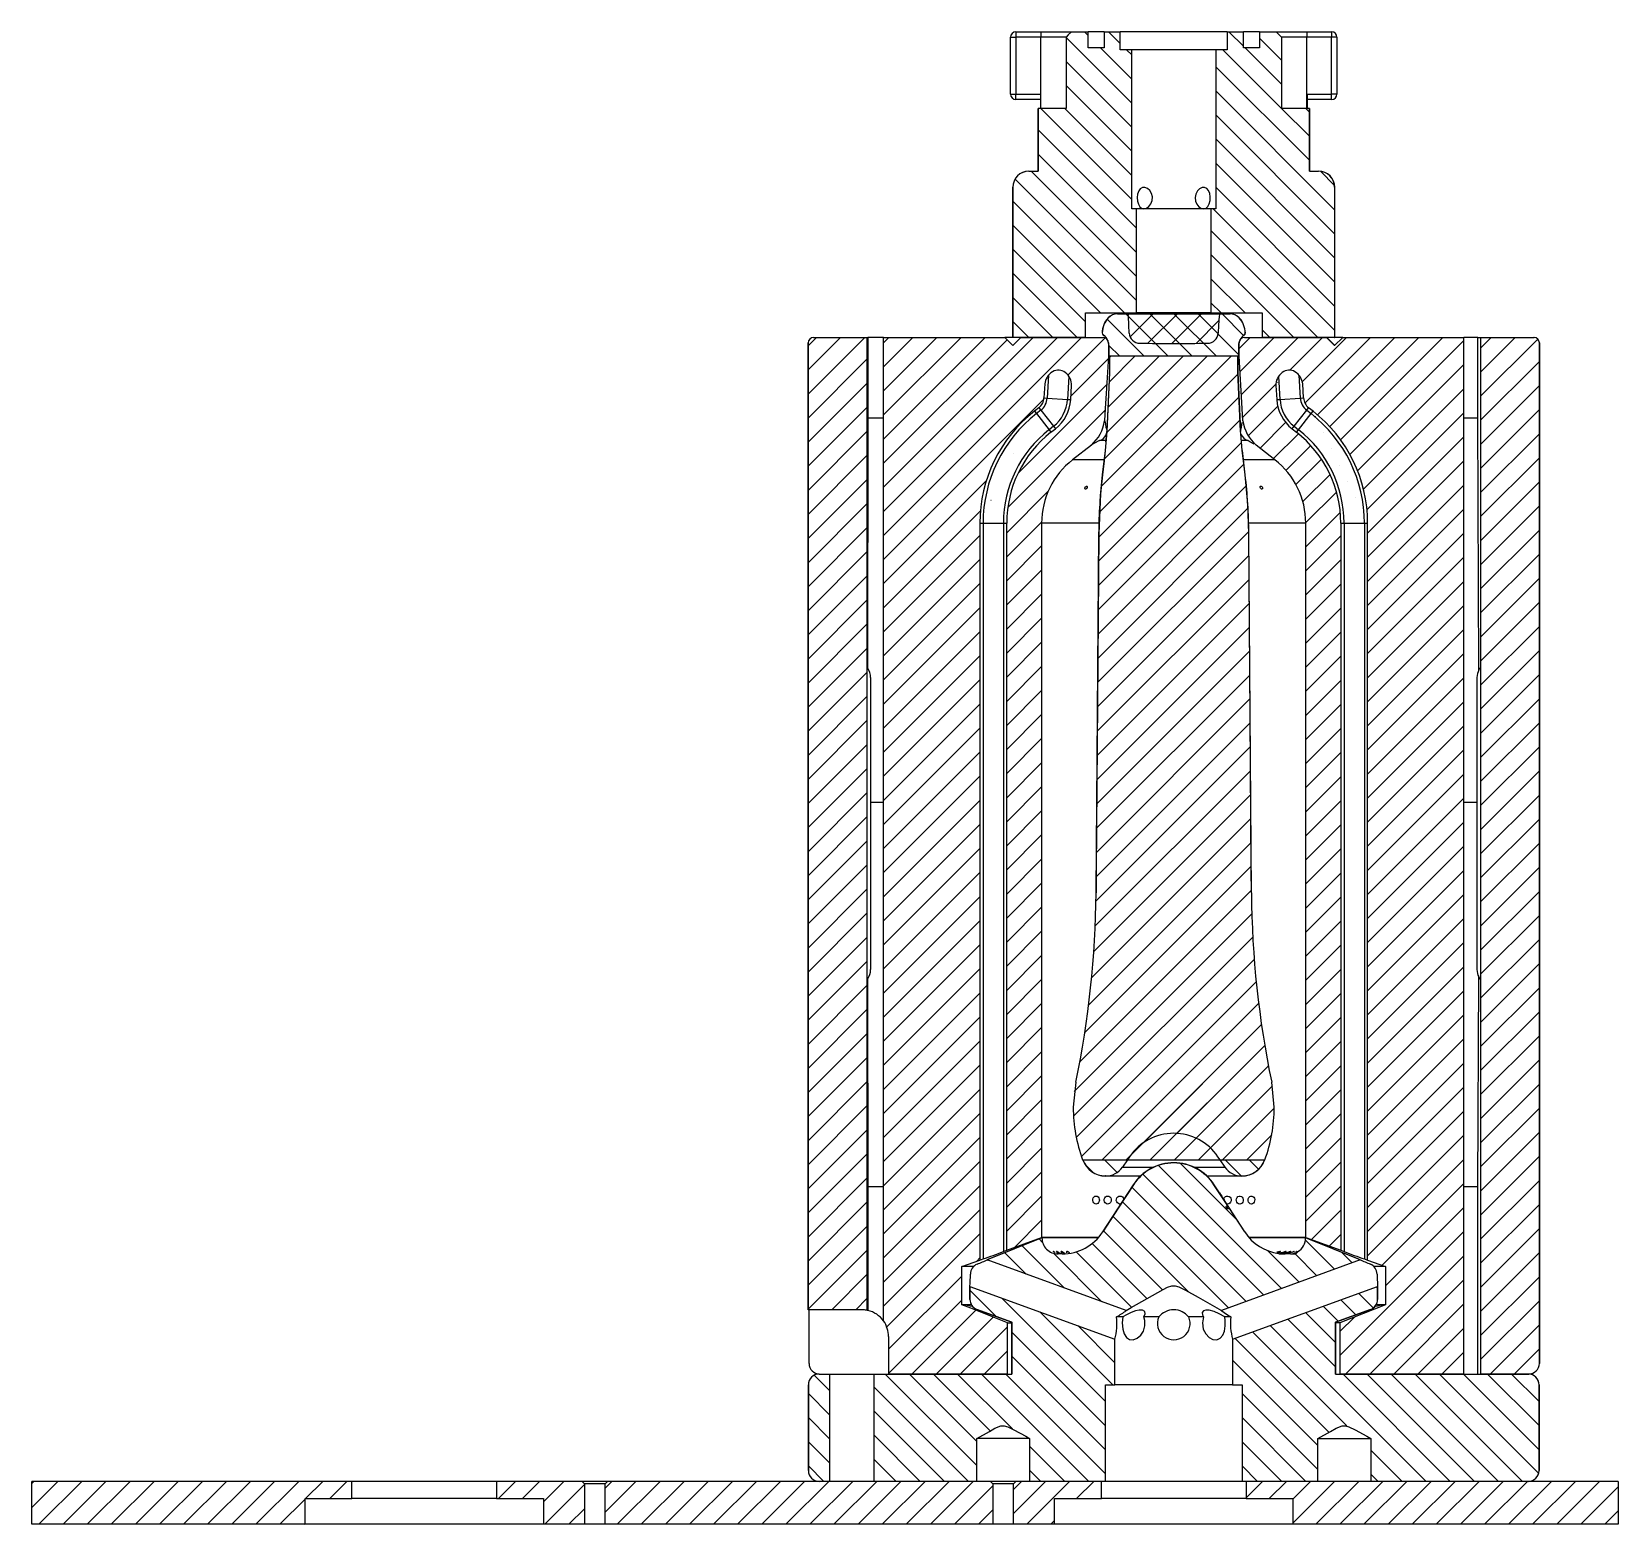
# Model space of a CAD drawing. Header units: millimetres. Extents: x 0 to 296, y 73 to 352.
import ezdxf

# ---------------------------------------------------------------- set-up
doc = ezdxf.new("R2010")
doc.units = ezdxf.units.MM
doc.linetypes.add('SLD-Solido', pattern=[0])
doc.layers.add('D', color=3, linetype='SLD-Solido', lineweight=25)
doc.layers.add('S', color=4, linetype='SLD-Solido')

msp = doc.modelspace()

# ---------------------------------------------------------------- hatches: boundary and pattern name
at = {"layer": 'S'}
h = msp.add_hatch(dxfattribs=at)
h.set_pattern_fill('ANSI31', color=256, angle=90, style=0)
edge = h.paths.add_edge_path(flags=0)
edge.add_line((205.98, 299.12), (205.98, 318.52))
edge.add_line((205.98, 318.52), (205.1, 318.52))
edge.add_line((205.1, 318.52), (205.1, 348.17))
edge.add_line((205.1, 348.17), (202.97, 348.17))
edge.add_line((202.97, 348.17), (202.97, 351.52))
edge.add_line((202.97, 351.52), (199.96, 351.52))
edge.add_line((199.96, 351.52), (199.96, 348.52))
edge.add_line((199.96, 348.52), (196.95, 348.52))
edge.add_line((196.95, 348.52), (196.95, 351.52))
edge.add_line((196.95, 351.52), (193.86, 351.52))
edge.add_spline(control_points=[(193.86, 351.52), (193.67, 351.33), (193.47, 351.14), (193.28, 350.95), (193.14, 350.81), (192.99, 350.67), (192.85, 350.52)], knot_values=[0.0053, 0.0053, 0.0053, 0.0053, 0.00612, 0.00612, 0.00612, 0.006724, 0.006724, 0.006724, 0.006724], weights=[1, 1, 1, 1, 1, 1, 1], degree=3, periodic=0)
edge.add_line((192.85, 350.52), (192.85, 337.22))
edge.add_line((192.85, 337.22), (187.64, 337.22))
edge.add_line((187.64, 337.22), (187.64, 325.52))
edge.add_line((187.64, 325.52), (185.94, 325.52))
edge.add_spline(control_points=[(185.94, 325.52), (185.88, 325.52), (185.82, 325.52), (185.77, 325.52), (185.43, 325.5), (185.09, 325.42), (184.78, 325.29), (184.47, 325.16), (184.18, 324.98), (183.93, 324.75), (183.78, 324.61), (183.63, 324.45), (183.51, 324.28), (183.31, 324.01), (183.16, 323.7), (183.07, 323.38), (182.98, 323.1), (182.94, 322.81), (182.94, 322.52)], knot_values=[0.015944, 0.015944, 0.015944, 0.015944, 0.016119, 0.016119, 0.016119, 0.017128, 0.017128, 0.017128, 0.018136, 0.018136, 0.018136, 0.018762, 0.018762, 0.018762, 0.019769, 0.019769, 0.019769, 0.020631, 0.020631, 0.020631, 0.020631], weights=[1, 1, 1, 1, 1, 1, 1, 1, 1, 1, 1, 1, 1, 1, 1, 1, 1, 1, 1], degree=3, periodic=0)
edge.add_line((182.94, 322.52), (182.94, 294.52))
edge.add_line((182.94, 294.52), (196.45, 294.52))
edge.add_line((196.45, 294.52), (196.45, 299.12))
edge.add_line((196.45, 299.12), (205.98, 299.12))
h = msp.add_hatch(dxfattribs=at)
h.set_pattern_fill('ANSI31', color=256, angle=90, style=0)
edge = h.paths.add_edge_path(flags=0)
edge.add_line((219.87, 318.52), (219.87, 299.12))
edge.add_line((219.87, 299.12), (229.41, 299.12))
edge.add_line((229.41, 299.12), (229.41, 294.52))
edge.add_line((229.41, 294.52), (242.92, 294.52))
edge.add_line((242.92, 294.52), (242.92, 322.52))
edge.add_spline(control_points=[(242.92, 322.52), (242.92, 322.69), (242.9, 322.86), (242.87, 323.03), (242.82, 323.36), (242.7, 323.69), (242.54, 323.98), (242.38, 324.27), (242.16, 324.54), (241.91, 324.77), (241.66, 324.99), (241.37, 325.17), (241.06, 325.3), (240.74, 325.43), (240.41, 325.5), (240.07, 325.52), (240.02, 325.52), (239.97, 325.52), (239.91, 325.52)], knot_values=[0.010577, 0.010577, 0.010577, 0.010577, 0.011082, 0.011082, 0.011082, 0.012089, 0.012089, 0.012089, 0.013096, 0.013096, 0.013096, 0.014103, 0.014103, 0.014103, 0.015111, 0.015111, 0.015111, 0.015267, 0.015267, 0.015267, 0.015267], weights=[1, 1, 1, 1, 1, 1, 1, 1, 1, 1, 1, 1, 1, 1, 1, 1, 1, 1, 1], degree=3, periodic=0)
edge.add_line((239.91, 325.52), (238.21, 325.52))
edge.add_line((238.21, 325.52), (238.21, 337.22))
edge.add_line((238.21, 337.22), (233.01, 337.22))
edge.add_line((233.01, 337.22), (233.01, 350.52))
edge.add_spline(control_points=[(233.01, 350.52), (232.86, 350.67), (232.72, 350.81), (232.58, 350.95), (232.38, 351.14), (232.19, 351.33), (231.99, 351.52)], knot_values=[0.00552, 0.00552, 0.00552, 0.00552, 0.006123, 0.006123, 0.006123, 0.006943, 0.006943, 0.006943, 0.006943], weights=[1, 1, 1, 1, 1, 1, 1], degree=3, periodic=0)
edge.add_line((231.99, 351.52), (228.9, 351.52))
edge.add_line((228.9, 351.52), (228.9, 348.52))
edge.add_line((228.9, 348.52), (225.9, 348.52))
edge.add_line((225.9, 348.52), (225.9, 351.52))
edge.add_line((225.9, 351.52), (222.89, 351.52))
edge.add_line((222.89, 351.52), (222.89, 348.17))
edge.add_line((222.89, 348.17), (220.75, 348.17))
edge.add_line((220.75, 348.17), (220.75, 318.52))
edge.add_line((220.75, 318.52), (219.87, 318.52))
h = msp.add_hatch(dxfattribs=at)
h.set_pattern_fill('ANSI31', color=256, angle=90, style=0)
edge = h.paths.add_edge_path(flags=0)
edge.add_spline(control_points=[(200.74, 298.18), (200.52, 297.95), (200.33, 297.7), (200.16, 297.42), (200.02, 297.19), (199.91, 296.93), (199.82, 296.67), (199.68, 296.26), (199.61, 295.82), (199.61, 295.39)], knot_values=[0.02434, 0.02434, 0.02434, 0.02434, 0.025296, 0.025296, 0.025296, 0.02613, 0.02613, 0.02613, 0.027435, 0.027435, 0.027435, 0.027435], weights=[1, 1, 1, 1, 1, 1, 1, 1, 1, 1], degree=3, periodic=0)
edge.add_spline(control_points=[(199.61, 295.39), (199.61, 295.35), (199.61, 295.31), (199.62, 295.27), (199.63, 295.22), (199.66, 295.17), (199.69, 295.12), (199.71, 295.09), (199.73, 295.06), (199.75, 295.04), (199.77, 295.02), (199.8, 295), (199.82, 294.98)], knot_values=[0.00287, 0.00287, 0.00287, 0.00287, 0.002988, 0.002988, 0.002988, 0.003157, 0.003157, 0.003157, 0.003263, 0.003263, 0.003263, 0.003355, 0.003355, 0.003355, 0.003355], weights=[1, 1, 1, 1, 1, 1, 1, 1, 1, 1, 1, 1, 1], degree=3, periodic=0)
edge.add_spline(control_points=[(199.82, 294.98), (199.95, 294.89), (200.08, 294.78), (200.19, 294.67), (200.37, 294.48), (200.53, 294.25), (200.64, 294), (200.71, 293.85), (200.76, 293.69), (200.8, 293.53), (200.84, 293.36), (200.86, 293.18), (200.86, 293.01)], knot_values=[0.013859, 0.013859, 0.013859, 0.013859, 0.014339, 0.014339, 0.014339, 0.015153, 0.015153, 0.015153, 0.015653, 0.015653, 0.015653, 0.016185, 0.016185, 0.016185, 0.016185], weights=[1, 1, 1, 1, 1, 1, 1, 1, 1, 1, 1, 1, 1], degree=3, periodic=0)
edge.add_line((200.86, 293.01), (200.86, 291.01))
edge.add_line((200.86, 291.01), (225, 291.01))
edge.add_line((225, 291.01), (225, 293.01))
edge.add_spline(control_points=[(225, 293.01), (225, 293.08), (225, 293.15), (225.01, 293.23), (225.03, 293.49), (225.1, 293.76), (225.22, 294), (225.29, 294.16), (225.37, 294.31), (225.47, 294.44), (225.63, 294.65), (225.82, 294.83), (226.03, 294.98)], knot_values=[0.014116, 0.014116, 0.014116, 0.014116, 0.014339, 0.014339, 0.014339, 0.01515, 0.01515, 0.01515, 0.015658, 0.015658, 0.015658, 0.016441, 0.016441, 0.016441, 0.016441], weights=[1, 1, 1, 1, 1, 1, 1, 1, 1, 1, 1, 1, 1], degree=3, periodic=0)
edge.add_spline(control_points=[(226.03, 294.98), (226.05, 294.99), (226.06, 295), (226.08, 295.01), (226.12, 295.05), (226.15, 295.09), (226.18, 295.14), (226.21, 295.19), (226.23, 295.24), (226.24, 295.3), (226.25, 295.33), (226.25, 295.36), (226.25, 295.39)], knot_values=[0.000902, 0.000902, 0.000902, 0.000902, 0.000955, 0.000955, 0.000955, 0.001124, 0.001124, 0.001124, 0.001293, 0.001293, 0.001293, 0.001387, 0.001387, 0.001387, 0.001387], weights=[1, 1, 1, 1, 1, 1, 1, 1, 1, 1, 1, 1, 1], degree=3, periodic=0)
edge.add_spline(control_points=[(226.25, 295.39), (226.25, 295.55), (226.24, 295.72), (226.22, 295.88), (226.17, 296.32), (226.03, 296.76), (225.83, 297.16), (225.65, 297.53), (225.41, 297.88), (225.12, 298.18)], knot_values=[0.013916, 0.013916, 0.013916, 0.013916, 0.014404, 0.014404, 0.014404, 0.015759, 0.015759, 0.015759, 0.017015, 0.017015, 0.017015, 0.017015], weights=[1, 1, 1, 1, 1, 1, 1, 1, 1, 1], degree=3, periodic=0)
edge.add_spline(control_points=[(225.12, 298.18), (224.98, 298.31), (224.84, 298.43), (224.68, 298.53), (224.45, 298.68), (224.19, 298.78), (223.93, 298.84), (223.75, 298.88), (223.57, 298.91), (223.39, 298.91)], knot_values=[0.011324, 0.011324, 0.011324, 0.011324, 0.011894, 0.011894, 0.011894, 0.012712, 0.012712, 0.012712, 0.013257, 0.013257, 0.013257, 0.013257], weights=[1, 1, 1, 1, 1, 1, 1, 1, 1, 1], degree=3, periodic=0)
edge.add_line((223.39, 298.91), (202.47, 298.91))
edge.add_spline(control_points=[(202.47, 298.91), (202.38, 298.91), (202.28, 298.9), (202.19, 298.89), (201.92, 298.86), (201.66, 298.78), (201.41, 298.66), (201.26, 298.59), (201.12, 298.5), (200.99, 298.4), (200.9, 298.33), (200.82, 298.26), (200.74, 298.18)], knot_values=[0.014073, 0.014073, 0.014073, 0.014073, 0.014348, 0.014348, 0.014348, 0.015166, 0.015166, 0.015166, 0.015667, 0.015667, 0.015667, 0.016001, 0.016001, 0.016001, 0.016001], weights=[1, 1, 1, 1, 1, 1, 1, 1, 1, 1, 1, 1, 1], degree=3, periodic=0)
h = msp.add_hatch(dxfattribs=at)
h.set_pattern_fill('ANSI31', color=256, style=0)
edge = h.paths.add_edge_path(flags=0)
edge.add_spline(control_points=[(219.24, 293.46), (219.26, 293.46), (219.28, 293.46), (219.31, 293.46), (219.53, 293.47), (219.76, 293.52), (219.97, 293.6), (220.17, 293.69), (220.37, 293.81), (220.54, 293.96), (220.71, 294.1), (220.85, 294.28), (220.96, 294.47), (221.07, 294.67), (221.15, 294.88), (221.19, 295.1), (221.2, 295.18), (221.21, 295.27), (221.22, 295.35)], knot_values=[0.002442, 0.002442, 0.002442, 0.002442, 0.00251, 0.00251, 0.00251, 0.003192, 0.003192, 0.003192, 0.003869, 0.003869, 0.003869, 0.004543, 0.004543, 0.004543, 0.005217, 0.005217, 0.005217, 0.005468, 0.005468, 0.005468, 0.005468], weights=[1, 1, 1, 1, 1, 1, 1, 1, 1, 1, 1, 1, 1, 1, 1, 1, 1, 1, 1], degree=3, periodic=0)
edge.add_spline(control_points=[(221.22, 295.35), (221.24, 295.84), (221.27, 296.33), (221.29, 296.82), (221.32, 297.38), (221.35, 297.94), (221.38, 298.5)], knot_values=[0.014517, 0.014517, 0.014517, 0.014517, 0.015987, 0.015987, 0.015987, 0.017668, 0.017668, 0.017668, 0.017668], weights=[1, 1, 1, 1, 1, 1, 1], degree=3, periodic=0)
edge.add_spline(control_points=[(221.38, 298.5), (221.39, 298.55), (221.4, 298.6), (221.41, 298.65), (221.43, 298.68), (221.44, 298.71), (221.46, 298.74), (221.49, 298.79), (221.53, 298.83), (221.58, 298.87), (221.59, 298.88), (221.61, 298.89), (221.63, 298.91)], knot_values=[0.003008, 0.003008, 0.003008, 0.003008, 0.003161, 0.003161, 0.003161, 0.003267, 0.003267, 0.003267, 0.003437, 0.003437, 0.003437, 0.003508, 0.003508, 0.003508, 0.003508], weights=[1, 1, 1, 1, 1, 1, 1, 1, 1, 1, 1, 1, 1], degree=3, periodic=0)
edge.add_line((221.63, 298.91), (204.22, 298.91))
edge.add_spline(control_points=[(204.22, 298.91), (204.24, 298.9), (204.26, 298.88), (204.27, 298.87), (204.32, 298.84), (204.36, 298.8), (204.39, 298.75), (204.41, 298.72), (204.42, 298.69), (204.44, 298.66), (204.46, 298.61), (204.47, 298.55), (204.47, 298.5)], knot_values=[0.002932, 0.002932, 0.002932, 0.002932, 0.002992, 0.002992, 0.002992, 0.003162, 0.003162, 0.003162, 0.003265, 0.003265, 0.003265, 0.003433, 0.003433, 0.003433, 0.003433], weights=[1, 1, 1, 1, 1, 1, 1, 1, 1, 1, 1, 1, 1], degree=3, periodic=0)
edge.add_spline(control_points=[(204.47, 298.5), (204.5, 297.94), (204.53, 297.38), (204.56, 296.82), (204.59, 296.33), (204.61, 295.84), (204.64, 295.35)], knot_values=[0.014306, 0.014306, 0.014306, 0.014306, 0.015987, 0.015987, 0.015987, 0.017458, 0.017458, 0.017458, 0.017458], weights=[1, 1, 1, 1, 1, 1, 1], degree=3, periodic=0)
edge.add_spline(control_points=[(204.64, 295.35), (204.65, 295.21), (204.67, 295.06), (204.71, 294.92), (204.77, 294.71), (204.87, 294.5), (204.99, 294.32), (205.07, 294.2), (205.17, 294.09), (205.27, 294), (205.44, 293.84), (205.63, 293.71), (205.84, 293.62), (206.05, 293.53), (206.28, 293.48), (206.51, 293.46), (206.55, 293.46), (206.58, 293.46), (206.62, 293.46)], knot_values=[0.011569, 0.011569, 0.011569, 0.011569, 0.012004, 0.012004, 0.012004, 0.012678, 0.012678, 0.012678, 0.013106, 0.013106, 0.013106, 0.013793, 0.013793, 0.013793, 0.014485, 0.014485, 0.014485, 0.014595, 0.014595, 0.014595, 0.014595], weights=[1, 1, 1, 1, 1, 1, 1, 1, 1, 1, 1, 1, 1, 1, 1, 1, 1, 1, 1], degree=3, periodic=0)
edge.add_arc((212.93, 693.41), 400, 269.0962, 270.9038)
h = msp.add_hatch(dxfattribs=at)
h.set_pattern_fill('ANSI31', color=256, angle=3e-322, style=0)
edge = h.paths.add_edge_path(flags=0)
edge.add_line((155.75, 113.18), (155.75, 294.52))
edge.add_line((155.75, 294.52), (145.78, 294.52))
edge.add_spline(control_points=[(145.78, 294.52), (145.77, 294.52), (145.75, 294.52), (145.73, 294.52), (145.62, 294.52), (145.5, 294.49), (145.4, 294.45), (145.3, 294.41), (145.2, 294.34), (145.12, 294.27), (145.03, 294.19), (144.96, 294.1), (144.91, 294.01), (144.87, 293.94), (144.85, 293.88), (144.83, 293.81), (144.8, 293.72), (144.78, 293.62), (144.78, 293.52)], knot_values=[0.00498, 0.00498, 0.00498, 0.00498, 0.005037, 0.005037, 0.005037, 0.005373, 0.005373, 0.005373, 0.005708, 0.005708, 0.005708, 0.006044, 0.006044, 0.006044, 0.006252, 0.006252, 0.006252, 0.006543, 0.006543, 0.006543, 0.006543], weights=[1, 1, 1, 1, 1, 1, 1, 1, 1, 1, 1, 1, 1, 1, 1, 1, 1, 1, 1], degree=3, periodic=0)
edge.add_line((144.78, 293.52), (144.78, 113.27))
edge.add_line((144.78, 113.27), (154.78, 113.27))
edge.add_arc((154.78, 108.27), 5, 78.8415, 90, ccw=False)
h = msp.add_hatch(dxfattribs=at)
h.set_pattern_fill('ANSI31', color=256, angle=3e-322, style=0)
edge = h.paths.add_edge_path(flags=0)
edge.add_ellipse((190.42, 285.77), major_axis=(-3.46, 0.21), ratio=0.866025, start_angle=180, end_angle=231.7131, ccw=False)
edge.add_line((193.88, 285.56), (193.72, 282.95))
edge.add_arc((186.24, 283.4), 7.5, 308.028, 356.5291, ccw=False)
edge.add_line((190.86, 277.5), (190.05, 276.86))
edge.add_arc((203.29, 259.92), 21.5, 128.028, 180)
edge.add_line((181.79, 259.92), (181.79, 124.35))
edge.add_spline(control_points=[(181.79, 124.35), (183.96, 125.14), (186.14, 125.93), (188.31, 126.72)], knot_values=[0.059464, 0.059464, 0.059464, 0.059464, 0.066401, 0.066401, 0.066401, 0.066401], weights=[1, 1, 1, 1], degree=3, periodic=0)
edge.add_line((188.31, 126.72), (188.31, 259.92))
edge.add_spline(control_points=[(188.31, 259.92), (188.31, 259.93), (188.31, 259.93), (188.31, 259.93), (188.31, 261.61), (188.6, 263.31), (189.16, 264.89), (189.71, 266.48), (190.55, 267.99), (191.6, 269.3), (192.32, 270.2), (193.16, 271.03), (194.07, 271.74)], knot_values=[0.102631, 0.102631, 0.102631, 0.102631, 0.102636, 0.102636, 0.102636, 0.107754, 0.107754, 0.107754, 0.112874, 0.112874, 0.112874, 0.116402, 0.116402, 0.116402, 0.116402], weights=[1, 1, 1, 1, 1, 1, 1, 1, 1, 1, 1, 1, 1], degree=3, periodic=0)
edge.add_spline(control_points=[(194.07, 271.74), (195.24, 272.65), (196.4, 273.56), (197.57, 274.47)], knot_values=[0.028941, 0.028941, 0.028941, 0.028941, 0.033377, 0.033377, 0.033377, 0.033377], weights=[1, 1, 1, 1], degree=3, periodic=0)
edge.add_spline(control_points=[(197.57, 274.47), (198.02, 274.86), (198.43, 275.31), (198.78, 275.79), (199.24, 276.44), (199.59, 277.18), (199.81, 277.94), (199.91, 278.29), (199.98, 278.64), (200.03, 279)], knot_values=[0.007831, 0.007831, 0.007831, 0.007831, 0.009622, 0.009622, 0.009622, 0.012004, 0.012004, 0.012004, 0.013076, 0.013076, 0.013076, 0.013076], weights=[1, 1, 1, 1, 1, 1, 1, 1, 1, 1], degree=3, periodic=0)
edge.add_spline(control_points=[(200.03, 279), (200.08, 279.77), (200.12, 280.54), (200.17, 281.3), (200.22, 282.22), (200.28, 283.14), (200.34, 284.05), (200.48, 286.38), (200.62, 288.7), (200.76, 291.02)], knot_values=[0.021808, 0.021808, 0.021808, 0.021808, 0.024119, 0.024119, 0.024119, 0.026873, 0.026873, 0.026873, 0.033858, 0.033858, 0.033858, 0.033858], weights=[1, 1, 1, 1, 1, 1, 1, 1, 1, 1], degree=3, periodic=0)
edge.add_line((200.76, 291.02), (200.76, 293.52))
edge.add_spline(control_points=[(200.76, 293.52), (200.76, 293.6), (200.75, 293.67), (200.74, 293.74), (200.71, 293.85), (200.67, 293.96), (200.61, 294.05), (200.55, 294.15), (200.48, 294.23), (200.39, 294.3), (200.33, 294.35), (200.27, 294.38), (200.21, 294.42), (200.11, 294.47), (200, 294.5), (199.89, 294.52), (199.85, 294.52), (199.8, 294.52), (199.76, 294.52)], knot_values=[0.005165, 0.005165, 0.005165, 0.005165, 0.005381, 0.005381, 0.005381, 0.005716, 0.005716, 0.005716, 0.006051, 0.006051, 0.006051, 0.006259, 0.006259, 0.006259, 0.006596, 0.006596, 0.006596, 0.006729, 0.006729, 0.006729, 0.006729], weights=[1, 1, 1, 1, 1, 1, 1, 1, 1, 1, 1, 1, 1, 1, 1, 1, 1, 1, 1], degree=3, periodic=0)
edge.add_line((199.76, 294.52), (184.44, 294.52))
edge.add_spline(control_points=[(184.44, 294.52), (183.94, 294.03), (183.44, 293.53), (182.94, 293.02)], knot_values=[0.13295, 0.13295, 0.13295, 0.13295, 0.135091, 0.135091, 0.135091, 0.135091], weights=[1, 1, 1, 1], degree=3, periodic=0)
edge.add_spline(control_points=[(182.94, 293.02), (182.44, 293.52), (181.94, 294.02), (181.44, 294.52)], knot_values=[0.139413, 0.139413, 0.139413, 0.139413, 0.141536, 0.141536, 0.141536, 0.141536], weights=[1, 1, 1, 1], degree=3, periodic=0)
edge.add_line((181.44, 294.52), (158.84, 294.52))
edge.add_line((158.84, 294.52), (158.84, 111.19))
edge.add_arc((154.78, 108.27), 5, 0, 35.7019, ccw=False)
edge.add_line((159.78, 108.27), (159.78, 101.27))
edge.add_line((159.78, 101.27), (181.94, 101.27))
edge.add_line((181.94, 101.27), (181.94, 110.82))
edge.add_spline(control_points=[(181.94, 110.82), (179.66, 111.73), (177.39, 112.64), (175.11, 113.55), (174.55, 113.77), (174, 113.99), (173.45, 114.21)], knot_values=[0.022039, 0.022039, 0.022039, 0.022039, 0.029394, 0.029394, 0.029394, 0.031183, 0.031183, 0.031183, 0.031183], weights=[1, 1, 1, 1, 1, 1, 1], degree=3, periodic=0)
edge.add_spline(control_points=[(173.45, 114.21), (173.44, 114.21), (173.44, 114.21), (173.44, 114.21)], knot_values=[0.135945, 0.135945, 0.135945, 0.135945, 0.135953, 0.135953, 0.135953, 0.135953], weights=[1, 1, 1, 1], degree=3, periodic=0)
edge.add_line((173.44, 114.21), (173.44, 121.31))
edge.add_spline(control_points=[(173.44, 121.31), (174.56, 121.72), (175.68, 122.13), (176.8, 122.54)], knot_values=[0.050577, 0.050577, 0.050577, 0.050577, 0.054152, 0.054152, 0.054152, 0.054152], weights=[1, 1, 1, 1], degree=3, periodic=0)
edge.add_line((176.8, 122.54), (176.8, 259.92))
edge.add_arc((203.29, 259.92), 26.5, 128.028, 180, ccw=False)
edge.add_line((186.97, 280.8), (187.78, 281.43))
edge.add_arc((186.24, 283.4), 2.5, 308.028, 356.5291)
edge.add_line((188.74, 283.25), (188.9, 285.86))
edge.add_ellipse((192.36, 285.65), major_axis=(-3.46, 0.21), ratio=0.866025, start_angle=-51.7131, end_angle=0, ccw=False)
edge.add_spline(control_points=[(190.36, 288.13), (190.47, 288.2), (190.59, 288.26), (190.71, 288.3), (190.93, 288.38), (191.16, 288.43), (191.4, 288.43), (191.63, 288.44), (191.87, 288.4), (192.09, 288.32), (192.31, 288.25), (192.52, 288.13), (192.71, 287.99)], knot_values=[0, 0, 0, 0, 0.000395, 0.000395, 0.000395, 0.001097, 0.001097, 0.001097, 0.001807, 0.001807, 0.001807, 0.002516, 0.002516, 0.002516, 0.002516], weights=[1, 1, 1, 1, 1, 1, 1, 1, 1, 1, 1, 1, 1], degree=3, periodic=0)
h = msp.add_hatch(dxfattribs=at)
h.set_pattern_fill('ANSI31', color=256, angle=3e-322, style=0)
edge = h.paths.add_edge_path(flags=0)
edge.add_line((238.07, 281.43), (238.89, 280.8))
edge.add_arc((222.56, 259.92), 26.5, 0, 51.972, ccw=False)
edge.add_line((249.06, 259.92), (249.06, 122.54))
edge.add_spline(control_points=[(249.06, 122.54), (250.18, 122.13), (251.3, 121.72), (252.42, 121.31)], knot_values=[0.129542, 0.129542, 0.129542, 0.129542, 0.132996, 0.132996, 0.132996, 0.132996], weights=[1, 1, 1, 1], degree=3, periodic=0)
edge.add_line((252.42, 121.31), (252.42, 114.21))
edge.add_spline(control_points=[(252.42, 114.21), (252.42, 114.21), (252.41, 114.21), (252.41, 114.21)], knot_values=[0.053535, 0.053535, 0.053535, 0.053535, 0.053543, 0.053543, 0.053543, 0.053543], weights=[1, 1, 1, 1], degree=3, periodic=0)
edge.add_spline(control_points=[(252.41, 114.21), (249.58, 113.08), (246.75, 111.95), (243.91, 110.82)], knot_values=[0.015877, 0.015877, 0.015877, 0.015877, 0.025021, 0.025021, 0.025021, 0.025021], weights=[1, 1, 1, 1], degree=3, periodic=0)
edge.add_line((243.91, 110.82), (243.91, 101.27))
edge.add_line((243.91, 101.27), (267.02, 101.27))
edge.add_line((267.02, 101.27), (267.02, 294.52))
edge.add_line((267.02, 294.52), (244.42, 294.52))
edge.add_spline(control_points=[(244.42, 294.52), (243.92, 294.02), (243.42, 293.52), (242.92, 293.02)], knot_values=[0.053477, 0.053477, 0.053477, 0.053477, 0.055599, 0.055599, 0.055599, 0.055599], weights=[1, 1, 1, 1], degree=3, periodic=0)
edge.add_spline(control_points=[(242.92, 293.02), (242.42, 293.53), (241.92, 294.03), (241.41, 294.52)], knot_values=[0.050933, 0.050933, 0.050933, 0.050933, 0.053055, 0.053055, 0.053055, 0.053055], weights=[1, 1, 1, 1], degree=3, periodic=0)
edge.add_line((241.41, 294.52), (226.1, 294.52))
edge.add_spline(control_points=[(226.1, 294.52), (226.05, 294.52), (226, 294.52), (225.96, 294.52), (225.85, 294.5), (225.74, 294.46), (225.64, 294.41), (225.54, 294.36), (225.45, 294.29), (225.37, 294.21), (225.29, 294.13), (225.23, 294.03), (225.18, 293.93), (225.15, 293.86), (225.13, 293.8), (225.12, 293.73), (225.1, 293.66), (225.1, 293.59), (225.1, 293.52)], knot_values=[0.004899, 0.004899, 0.004899, 0.004899, 0.00504, 0.00504, 0.00504, 0.005377, 0.005377, 0.005377, 0.005714, 0.005714, 0.005714, 0.006051, 0.006051, 0.006051, 0.006259, 0.006259, 0.006259, 0.006463, 0.006463, 0.006463, 0.006463], weights=[1, 1, 1, 1, 1, 1, 1, 1, 1, 1, 1, 1, 1, 1, 1, 1, 1, 1, 1], degree=3, periodic=0)
edge.add_line((225.1, 293.52), (225.1, 291.02))
edge.add_spline(control_points=[(225.1, 291.02), (225.29, 287.78), (225.49, 284.54), (225.69, 281.3), (225.73, 280.54), (225.78, 279.77), (225.83, 279)], knot_values=[0.01438, 0.01438, 0.01438, 0.01438, 0.024119, 0.024119, 0.024119, 0.02643, 0.02643, 0.02643, 0.02643], weights=[1, 1, 1, 1, 1, 1, 1], degree=3, periodic=0)
edge.add_spline(control_points=[(225.83, 279), (225.86, 278.74), (225.91, 278.48), (225.97, 278.23), (226.16, 277.45), (226.48, 276.7), (226.92, 276.02), (227.3, 275.45), (227.76, 274.92), (228.29, 274.47)], knot_values=[0.00805, 0.00805, 0.00805, 0.00805, 0.00883, 0.00883, 0.00883, 0.011252, 0.011252, 0.011252, 0.013337, 0.013337, 0.013337, 0.013337], weights=[1, 1, 1, 1, 1, 1, 1, 1, 1, 1], degree=3, periodic=0)
edge.add_spline(control_points=[(228.29, 274.47), (229.45, 273.56), (230.62, 272.65), (231.78, 271.74)], knot_values=[0.071813, 0.071813, 0.071813, 0.071813, 0.076276, 0.076276, 0.076276, 0.076276], weights=[1, 1, 1, 1], degree=3, periodic=0)
edge.add_spline(control_points=[(231.78, 271.74), (232.67, 271.05), (233.49, 270.25), (234.2, 269.37), (235.25, 268.07), (236.1, 266.57), (236.67, 264.99), (237.23, 263.41), (237.54, 261.71), (237.55, 260.03), (237.55, 260), (237.55, 259.96), (237.55, 259.92)], knot_values=[0.020409, 0.020409, 0.020409, 0.020409, 0.023858, 0.023858, 0.023858, 0.029002, 0.029002, 0.029002, 0.034147, 0.034147, 0.034147, 0.034254, 0.034254, 0.034254, 0.034254], weights=[1, 1, 1, 1, 1, 1, 1, 1, 1, 1, 1, 1, 1], degree=3, periodic=0)
edge.add_line((237.55, 259.92), (237.55, 126.72))
edge.add_spline(control_points=[(237.55, 126.72), (239.72, 125.93), (241.89, 125.14), (244.07, 124.35)], knot_values=[0.117707, 0.117707, 0.117707, 0.117707, 0.12441, 0.12441, 0.12441, 0.12441], weights=[1, 1, 1, 1], degree=3, periodic=0)
edge.add_line((244.07, 124.35), (244.07, 259.92))
edge.add_arc((222.56, 259.92), 21.5, 0, 51.972)
edge.add_line((235.81, 276.86), (235, 277.5))
edge.add_arc((239.62, 283.4), 7.5, 183.4709, 231.972, ccw=False)
edge.add_line((232.13, 282.95), (231.98, 285.56))
edge.add_ellipse((235.43, 285.77), major_axis=(-3.46, -0.21), ratio=0.866025, start_angle=-51.7131, end_angle=0, ccw=False)
edge.add_spline(control_points=[(233.15, 287.99), (233.25, 288.07), (233.36, 288.14), (233.48, 288.2), (233.69, 288.31), (233.91, 288.38), (234.14, 288.41), (234.38, 288.44), (234.62, 288.44), (234.85, 288.39), (235.08, 288.34), (235.3, 288.25), (235.5, 288.13)], knot_values=[0, 0, 0, 0, 0.000395, 0.000395, 0.000395, 0.001097, 0.001097, 0.001097, 0.001807, 0.001807, 0.001807, 0.002516, 0.002516, 0.002516, 0.002516], weights=[1, 1, 1, 1, 1, 1, 1, 1, 1, 1, 1, 1, 1], degree=3, periodic=0)
edge.add_ellipse((233.5, 285.65), major_axis=(-3.46, -0.21), ratio=0.866025, start_angle=180, end_angle=231.7131, ccw=False)
edge.add_line((236.96, 285.86), (237.12, 283.25))
edge.add_arc((239.62, 283.4), 2.5, 183.4709, 231.972)
h = msp.add_hatch(dxfattribs=at)
h.set_pattern_fill('ANSI31', color=256, angle=3e-322, style=0)
edge = h.paths.add_edge_path(flags=0)
edge.add_line((270.11, 294.52), (270.11, 101.27))
edge.add_line((270.11, 101.27), (279.07, 101.27))
edge.add_spline(control_points=[(279.07, 101.27), (279.19, 101.27), (279.31, 101.29), (279.43, 101.31), (279.65, 101.35), (279.86, 101.42), (280.06, 101.53), (280.25, 101.64), (280.43, 101.79), (280.58, 101.96), (280.73, 102.13), (280.85, 102.32), (280.93, 102.53), (281.01, 102.74), (281.06, 102.96), (281.07, 103.19), (281.07, 103.22), (281.07, 103.25), (281.07, 103.27)], knot_values=[0.001662, 0.001662, 0.001662, 0.001662, 0.002015, 0.002015, 0.002015, 0.002687, 0.002687, 0.002687, 0.003358, 0.003358, 0.003358, 0.00403, 0.00403, 0.00403, 0.004701, 0.004701, 0.004701, 0.004788, 0.004788, 0.004788, 0.004788], weights=[1, 1, 1, 1, 1, 1, 1, 1, 1, 1, 1, 1, 1, 1, 1, 1, 1, 1, 1], degree=3, periodic=0)
edge.add_line((281.07, 103.27), (281.07, 293.52))
edge.add_spline(control_points=[(281.07, 293.52), (281.07, 293.63), (281.06, 293.74), (281.02, 293.84), (280.99, 293.94), (280.93, 294.04), (280.87, 294.13), (280.8, 294.22), (280.71, 294.3), (280.62, 294.36), (280.53, 294.42), (280.42, 294.47), (280.31, 294.5), (280.23, 294.52), (280.15, 294.52), (280.07, 294.52)], knot_values=[0.003378, 0.003378, 0.003378, 0.003378, 0.003694, 0.003694, 0.003694, 0.004029, 0.004029, 0.004029, 0.004365, 0.004365, 0.004365, 0.004701, 0.004701, 0.004701, 0.004942, 0.004942, 0.004942, 0.004942], weights=[1, 1, 1, 1, 1, 1, 1, 1, 1, 1, 1, 1, 1, 1, 1, 1], degree=3, periodic=0)
edge.add_line((280.07, 294.52), (270.11, 294.52))
h = msp.add_hatch(dxfattribs=at)
h.set_pattern_fill('ANSI31', color=256, style=0)
edge = h.paths.add_edge_path(flags=0)
edge.add_spline(control_points=[(194.68, 155.69), (194.36, 154.15), (194.2, 152.57), (194.2, 151.01)], knot_values=[0.027285, 0.027285, 0.027285, 0.027285, 0.032049, 0.032049, 0.032049, 0.032049], weights=[1, 1, 1, 1], degree=3, periodic=0)
edge.add_spline(control_points=[(194.2, 151.01), (194.2, 148.2), (194.62, 145.37), (195.45, 142.69), (195.6, 142.19), (195.77, 141.7), (195.95, 141.21)], knot_values=[0.1048, 0.1048, 0.1048, 0.1048, 0.113387, 0.113387, 0.113387, 0.114973, 0.114973, 0.114973, 0.114973], weights=[1, 1, 1, 1, 1, 1, 1], degree=3, periodic=0)
edge.add_line((195.95, 141.21), (229.91, 141.21))
edge.add_spline(control_points=[(229.91, 141.21), (230.8, 143.62), (231.36, 146.19), (231.57, 148.76), (231.63, 149.51), (231.66, 150.26), (231.66, 151.01)], knot_values=[0.02475, 0.02475, 0.02475, 0.02475, 0.032588, 0.032588, 0.032588, 0.034849, 0.034849, 0.034849, 0.034849], weights=[1, 1, 1, 1, 1, 1, 1], degree=3, periodic=0)
edge.add_spline(control_points=[(231.66, 151.01), (231.66, 152.57), (231.5, 154.15), (231.18, 155.69)], knot_values=[0.096081, 0.096081, 0.096081, 0.096081, 0.100838, 0.100838, 0.100838, 0.100838], weights=[1, 1, 1, 1], degree=3, periodic=0)
edge.add_spline(control_points=[(231.18, 155.69), (228.76, 167.28), (227.49, 179.17), (227.4, 191.01)], knot_values=[0.054235, 0.054235, 0.054235, 0.054235, 0.089748, 0.089748, 0.089748, 0.089748], weights=[1, 1, 1, 1], degree=3, periodic=0)
edge.add_spline(control_points=[(227.4, 191.01), (227.39, 192.41), (227.38, 193.81), (227.37, 195.22), (227.3, 204.79), (227.23, 214.37), (227.16, 223.94), (227.07, 235.3), (226.99, 246.65), (226.9, 258.01)], knot_values=[0.139399, 0.139399, 0.139399, 0.139399, 0.143614, 0.143614, 0.143614, 0.172337, 0.172337, 0.172337, 0.206401, 0.206401, 0.206401, 0.206401], weights=[1, 1, 1, 1, 1, 1, 1, 1, 1, 1], degree=3, periodic=0)
edge.add_spline(control_points=[(226.9, 258.01), (226.87, 261.65), (226.65, 265.3), (226.22, 268.91)], knot_values=[0.030553, 0.030553, 0.030553, 0.030553, 0.041559, 0.041559, 0.041559, 0.041559], weights=[1, 1, 1, 1], degree=3, periodic=0)
edge.add_spline(control_points=[(226.22, 268.91), (226.12, 269.79), (226.02, 270.66), (225.91, 271.53), (225.84, 272.17), (225.76, 272.81), (225.69, 273.45)], knot_values=[0.020673, 0.020673, 0.020673, 0.020673, 0.023311, 0.023311, 0.023311, 0.025238, 0.025238, 0.025238, 0.025238], weights=[1, 1, 1, 1, 1, 1, 1], degree=3, periodic=0)
edge.add_spline(control_points=[(225.69, 273.45), (225.56, 274.51), (225.47, 275.57), (225.42, 276.63), (225.41, 276.76), (225.4, 276.88), (225.4, 277.01)], knot_values=[0.028382, 0.028382, 0.028382, 0.028382, 0.03156, 0.03156, 0.03156, 0.031929, 0.031929, 0.031929, 0.031929], weights=[1, 1, 1, 1, 1, 1, 1], degree=3, periodic=0)
edge.add_spline(control_points=[(225.4, 277.01), (225.35, 277.97), (225.31, 278.93), (225.27, 279.89), (225.14, 282.6), (225.02, 285.3), (224.9, 288.01)], knot_values=[0.020775, 0.020775, 0.020775, 0.020775, 0.023663, 0.023663, 0.023663, 0.031786, 0.031786, 0.031786, 0.031786], weights=[1, 1, 1, 1, 1, 1, 1], degree=3, periodic=0)
edge.add_line((224.9, 288.01), (224.9, 291.01))
edge.add_line((224.9, 291.01), (200.96, 291.01))
edge.add_line((200.96, 291.01), (200.96, 288.01))
edge.add_spline(control_points=[(200.96, 288.01), (200.84, 285.3), (200.71, 282.6), (200.59, 279.89), (200.55, 278.93), (200.5, 277.97), (200.46, 277.01)], knot_values=[0.01554, 0.01554, 0.01554, 0.01554, 0.023663, 0.023663, 0.023663, 0.026551, 0.026551, 0.026551, 0.026551], weights=[1, 1, 1, 1, 1, 1, 1], degree=3, periodic=0)
edge.add_spline(control_points=[(200.46, 277.01), (200.4, 275.82), (200.31, 274.63), (200.17, 273.45)], knot_values=[0.02668, 0.02668, 0.02668, 0.02668, 0.030242, 0.030242, 0.030242, 0.030242], weights=[1, 1, 1, 1], degree=3, periodic=0)
edge.add_spline(control_points=[(200.17, 273.45), (200.09, 272.81), (200.02, 272.17), (199.94, 271.53), (199.84, 270.66), (199.74, 269.79), (199.64, 268.91)], knot_values=[0.021383, 0.021383, 0.021383, 0.021383, 0.023311, 0.023311, 0.023311, 0.025949, 0.025949, 0.025949, 0.025949], weights=[1, 1, 1, 1, 1, 1, 1], degree=3, periodic=0)
edge.add_spline(control_points=[(199.64, 268.91), (199.5, 267.74), (199.38, 266.57), (199.28, 265.4), (199.08, 262.94), (198.97, 260.47), (198.96, 258.01)], knot_values=[0.031518, 0.031518, 0.031518, 0.031518, 0.035061, 0.035061, 0.035061, 0.042488, 0.042488, 0.042488, 0.042488], weights=[1, 1, 1, 1, 1, 1, 1], degree=3, periodic=0)
edge.add_spline(control_points=[(198.96, 258.01), (198.8, 237.08), (198.64, 216.15), (198.49, 195.22), (198.48, 193.81), (198.47, 192.41), (198.45, 191.01)], knot_values=[0.080826, 0.080826, 0.080826, 0.080826, 0.143614, 0.143614, 0.143614, 0.147828, 0.147828, 0.147828, 0.147828], weights=[1, 1, 1, 1, 1, 1, 1], degree=3, periodic=0)
edge.add_spline(control_points=[(198.45, 191.01), (198.37, 179.17), (197.1, 167.28), (194.68, 155.69)], knot_values=[0.051455, 0.051455, 0.051455, 0.051455, 0.087313, 0.087313, 0.087313, 0.087313], weights=[1, 1, 1, 1], degree=3, periodic=0)
h = msp.add_hatch(dxfattribs=at)
h.set_pattern_fill('ANSI31', color=256, style=0)
edge = h.paths.add_edge_path(flags=0)
edge.add_line((195.95, 141.21), (204.28, 141.21))
edge.add_spline(control_points=[(204.28, 141.21), (204.42, 141.4), (204.55, 141.6), (204.68, 141.8)], knot_values=[0.008672, 0.008672, 0.008672, 0.008672, 0.009387, 0.009387, 0.009387, 0.009387], weights=[1, 1, 1, 1], degree=3, periodic=0)
edge.add_arc((212.93, 136.21), 9.96, 34.1481, 145.8519, ccw=False)
edge.add_spline(control_points=[(221.17, 141.8), (221.31, 141.6), (221.44, 141.4), (221.57, 141.21)], knot_values=[0.010841, 0.010841, 0.010841, 0.010841, 0.011556, 0.011556, 0.011556, 0.011556], weights=[1, 1, 1, 1], degree=3, periodic=0)
edge.add_line((221.57, 141.21), (229.91, 141.21))
edge.add_spline(control_points=[(229.91, 141.21), (230.8, 143.62), (231.36, 146.19), (231.57, 148.76), (231.63, 149.51), (231.66, 150.26), (231.66, 151.01)], knot_values=[0.02475, 0.02475, 0.02475, 0.02475, 0.032588, 0.032588, 0.032588, 0.034849, 0.034849, 0.034849, 0.034849], weights=[1, 1, 1, 1, 1, 1, 1], degree=3, periodic=0)
edge.add_spline(control_points=[(231.66, 151.01), (231.66, 152.57), (231.5, 154.15), (231.18, 155.69)], knot_values=[0.096081, 0.096081, 0.096081, 0.096081, 0.100838, 0.100838, 0.100838, 0.100838], weights=[1, 1, 1, 1], degree=3, periodic=0)
edge.add_spline(control_points=[(231.18, 155.69), (228.76, 167.28), (227.49, 179.17), (227.4, 191.01)], knot_values=[0.054235, 0.054235, 0.054235, 0.054235, 0.089748, 0.089748, 0.089748, 0.089748], weights=[1, 1, 1, 1], degree=3, periodic=0)
edge.add_spline(control_points=[(227.4, 191.01), (227.39, 192.41), (227.38, 193.81), (227.37, 195.22), (227.3, 204.79), (227.23, 214.37), (227.16, 223.94), (227.07, 235.3), (226.99, 246.65), (226.9, 258.01)], knot_values=[0.139399, 0.139399, 0.139399, 0.139399, 0.143614, 0.143614, 0.143614, 0.172337, 0.172337, 0.172337, 0.206401, 0.206401, 0.206401, 0.206401], weights=[1, 1, 1, 1, 1, 1, 1, 1, 1, 1], degree=3, periodic=0)
edge.add_spline(control_points=[(226.9, 258.01), (226.87, 261.65), (226.65, 265.3), (226.22, 268.91)], knot_values=[0.030553, 0.030553, 0.030553, 0.030553, 0.041559, 0.041559, 0.041559, 0.041559], weights=[1, 1, 1, 1], degree=3, periodic=0)
edge.add_spline(control_points=[(226.22, 268.91), (226.12, 269.79), (226.02, 270.66), (225.91, 271.53), (225.84, 272.17), (225.76, 272.81), (225.69, 273.45)], knot_values=[0.020673, 0.020673, 0.020673, 0.020673, 0.023311, 0.023311, 0.023311, 0.025238, 0.025238, 0.025238, 0.025238], weights=[1, 1, 1, 1, 1, 1, 1], degree=3, periodic=0)
edge.add_spline(control_points=[(225.69, 273.45), (225.56, 274.51), (225.47, 275.57), (225.42, 276.63), (225.41, 276.76), (225.4, 276.88), (225.4, 277.01)], knot_values=[0.028382, 0.028382, 0.028382, 0.028382, 0.03156, 0.03156, 0.03156, 0.031929, 0.031929, 0.031929, 0.031929], weights=[1, 1, 1, 1, 1, 1, 1], degree=3, periodic=0)
edge.add_spline(control_points=[(225.4, 277.01), (225.35, 277.97), (225.31, 278.93), (225.27, 279.89), (225.14, 282.6), (225.02, 285.3), (224.9, 288.01)], knot_values=[0.020775, 0.020775, 0.020775, 0.020775, 0.023663, 0.023663, 0.023663, 0.031786, 0.031786, 0.031786, 0.031786], weights=[1, 1, 1, 1, 1, 1, 1], degree=3, periodic=0)
edge.add_line((224.9, 288.01), (224.9, 291.01))
edge.add_line((224.9, 291.01), (200.96, 291.01))
edge.add_line((200.96, 291.01), (200.96, 288.01))
edge.add_spline(control_points=[(200.96, 288.01), (200.84, 285.3), (200.71, 282.6), (200.59, 279.89), (200.55, 278.93), (200.5, 277.97), (200.46, 277.01)], knot_values=[0.01554, 0.01554, 0.01554, 0.01554, 0.023663, 0.023663, 0.023663, 0.026551, 0.026551, 0.026551, 0.026551], weights=[1, 1, 1, 1, 1, 1, 1], degree=3, periodic=0)
edge.add_spline(control_points=[(200.46, 277.01), (200.4, 275.82), (200.31, 274.63), (200.17, 273.45)], knot_values=[0.02668, 0.02668, 0.02668, 0.02668, 0.030242, 0.030242, 0.030242, 0.030242], weights=[1, 1, 1, 1], degree=3, periodic=0)
edge.add_spline(control_points=[(200.17, 273.45), (200.09, 272.81), (200.02, 272.17), (199.94, 271.53), (199.84, 270.66), (199.74, 269.79), (199.64, 268.91)], knot_values=[0.021383, 0.021383, 0.021383, 0.021383, 0.023311, 0.023311, 0.023311, 0.025949, 0.025949, 0.025949, 0.025949], weights=[1, 1, 1, 1, 1, 1, 1], degree=3, periodic=0)
edge.add_spline(control_points=[(199.64, 268.91), (199.5, 267.74), (199.38, 266.57), (199.28, 265.4), (199.08, 262.94), (198.97, 260.47), (198.96, 258.01)], knot_values=[0.031518, 0.031518, 0.031518, 0.031518, 0.035061, 0.035061, 0.035061, 0.042488, 0.042488, 0.042488, 0.042488], weights=[1, 1, 1, 1, 1, 1, 1], degree=3, periodic=0)
edge.add_spline(control_points=[(198.96, 258.01), (198.8, 237.08), (198.64, 216.15), (198.49, 195.22), (198.48, 193.81), (198.47, 192.41), (198.45, 191.01)], knot_values=[0.080826, 0.080826, 0.080826, 0.080826, 0.143614, 0.143614, 0.143614, 0.147828, 0.147828, 0.147828, 0.147828], weights=[1, 1, 1, 1, 1, 1, 1], degree=3, periodic=0)
edge.add_spline(control_points=[(198.45, 191.01), (198.37, 179.17), (197.1, 167.28), (194.68, 155.69)], knot_values=[0.051455, 0.051455, 0.051455, 0.051455, 0.087313, 0.087313, 0.087313, 0.087313], weights=[1, 1, 1, 1], degree=3, periodic=0)
edge.add_spline(control_points=[(194.68, 155.69), (194.36, 154.15), (194.2, 152.57), (194.2, 151.01)], knot_values=[0.027285, 0.027285, 0.027285, 0.027285, 0.032049, 0.032049, 0.032049, 0.032049], weights=[1, 1, 1, 1], degree=3, periodic=0)
edge.add_spline(control_points=[(194.2, 151.01), (194.2, 148.2), (194.62, 145.37), (195.45, 142.69), (195.6, 142.19), (195.77, 141.7), (195.95, 141.21)], knot_values=[0.1048, 0.1048, 0.1048, 0.1048, 0.113387, 0.113387, 0.113387, 0.114973, 0.114973, 0.114973, 0.114973], weights=[1, 1, 1, 1, 1, 1, 1], degree=3, periodic=0)
h = msp.add_hatch(dxfattribs=at)
h.set_pattern_fill('ANSI31', color=256, angle=90, style=0)
edge = h.paths.add_edge_path(flags=0)
edge.add_spline(control_points=[(188.36, 126.67), (184.96, 125.3), (181.56, 123.93), (178.16, 122.55)], knot_values=[0.114035, 0.114035, 0.114035, 0.114035, 0.125081, 0.125081, 0.125081, 0.125081], weights=[1, 1, 1, 1], degree=3, periodic=0)
edge.add_line((178.16, 122.55), (204.06, 113.13))
edge.add_spline(control_points=[(204.06, 113.13), (204.36, 113.3), (204.67, 113.48), (204.98, 113.66), (206.97, 114.8), (208.95, 115.97), (210.98, 117.04), (211.5, 117.32), (212.02, 117.62), (212.6, 117.74), (212.79, 117.78), (212.99, 117.78), (213.18, 117.75), (213.42, 117.71), (213.66, 117.62), (213.88, 117.53), (214.3, 117.35), (214.71, 117.13), (215.11, 116.92), (215.9, 116.49), (216.69, 116.05), (217.47, 115.61), (218.92, 114.79), (220.36, 113.96), (221.8, 113.13)], knot_values=[0.026509, 0.026509, 0.026509, 0.026509, 0.027569, 0.027569, 0.027569, 0.034465, 0.034465, 0.034465, 0.036229, 0.036229, 0.036229, 0.03681, 0.03681, 0.03681, 0.037542, 0.037542, 0.037542, 0.038897, 0.038897, 0.038897, 0.041563, 0.041563, 0.041563, 0.046497, 0.046497, 0.046497, 0.046497], weights=[1, 1, 1, 1, 1, 1, 1, 1, 1, 1, 1, 1, 1, 1, 1, 1, 1, 1, 1, 1, 1, 1, 1, 1, 1], degree=3, periodic=0)
edge.add_line((221.8, 113.13), (247.7, 122.55))
edge.add_spline(control_points=[(247.7, 122.55), (244.3, 123.93), (240.9, 125.3), (237.5, 126.67)], knot_values=[0.050137, 0.050137, 0.050137, 0.050137, 0.06114, 0.06114, 0.06114, 0.06114], weights=[1, 1, 1, 1], degree=3, periodic=0)
edge.add_spline(control_points=[(237.5, 126.67), (237.5, 126.42), (237.46, 126.16), (237.4, 125.91), (237.31, 125.58), (237.17, 125.27), (236.98, 124.99), (236.86, 124.82), (236.73, 124.66), (236.58, 124.51), (236.41, 124.36), (236.23, 124.22), (236.04, 124.1)], knot_values=[0.016361, 0.016361, 0.016361, 0.016361, 0.017134, 0.017134, 0.017134, 0.018141, 0.018141, 0.018141, 0.018764, 0.018764, 0.018764, 0.019439, 0.019439, 0.019439, 0.019439], weights=[1, 1, 1, 1, 1, 1, 1, 1, 1, 1, 1, 1, 1], degree=3, periodic=0)
edge.add_spline(control_points=[(236.04, 124.1), (236.02, 124.04), (235.99, 123.98), (235.96, 123.93), (235.92, 123.88), (235.87, 123.83), (235.82, 123.79), (235.78, 123.76), (235.73, 123.73), (235.67, 123.71), (235.62, 123.69), (235.56, 123.68), (235.5, 123.68)], knot_values=[0.002173, 0.002173, 0.002173, 0.002173, 0.002364, 0.002364, 0.002364, 0.002559, 0.002559, 0.002559, 0.002731, 0.002731, 0.002731, 0.002902, 0.002902, 0.002902, 0.002902], weights=[1, 1, 1, 1, 1, 1, 1, 1, 1, 1, 1, 1, 1], degree=3, periodic=0)
edge.add_line((235.5, 123.68), (234.69, 123.68))
edge.add_spline(control_points=[(234.69, 123.68), (234.62, 123.68), (234.56, 123.67), (234.5, 123.67)], knot_values=[0.002094, 0.002094, 0.002094, 0.002094, 0.002285, 0.002285, 0.002285, 0.002285], weights=[1, 1, 1, 1], degree=3, periodic=0)
edge.add_line((234.5, 123.67), (233.72, 123.67))
edge.add_spline(control_points=[(233.72, 123.67), (233.61, 123.67), (233.5, 123.68), (233.39, 123.68)], knot_values=[0.053141, 0.053141, 0.053141, 0.053141, 0.053473, 0.053473, 0.053473, 0.053473], weights=[1, 1, 1, 1], degree=3, periodic=0)
edge.add_line((233.39, 123.68), (232.75, 123.68))
edge.add_spline(control_points=[(232.75, 123.68), (232.7, 123.68), (232.65, 123.69), (232.6, 123.71), (232.56, 123.72), (232.52, 123.74), (232.48, 123.76)], knot_values=[0.000179, 0.000179, 0.000179, 0.000179, 0.000338, 0.000338, 0.000338, 0.00047, 0.00047, 0.00047, 0.00047], weights=[1, 1, 1, 1, 1, 1, 1], degree=3, periodic=0)
edge.add_spline(control_points=[(232.48, 123.76), (232.47, 123.76), (232.45, 123.76), (232.44, 123.77), (231.82, 123.86), (231.2, 124.01), (230.6, 124.23), (229.66, 124.58), (228.76, 125.1), (227.98, 125.74), (227.28, 126.32), (226.66, 127.01), (226.16, 127.77)], knot_values=[0.054382, 0.054382, 0.054382, 0.054382, 0.05442, 0.05442, 0.05442, 0.056298, 0.056298, 0.056298, 0.059327, 0.059327, 0.059327, 0.062051, 0.062051, 0.062051, 0.062051], weights=[1, 1, 1, 1, 1, 1, 1, 1, 1, 1, 1, 1, 1], degree=3, periodic=0)
edge.add_spline(control_points=[(226.16, 127.77), (225.19, 129.27), (224.21, 130.77), (223.24, 132.27)], knot_values=[0.020005, 0.020005, 0.020005, 0.020005, 0.025366, 0.025366, 0.025366, 0.025366], weights=[1, 1, 1, 1], degree=3, periodic=0)
edge.add_spline(control_points=[(223.24, 132.27), (223.2, 132.24), (223.16, 132.22), (223.12, 132.2), (223.08, 132.18), (223.04, 132.15), (223, 132.13), (222.96, 132.11), (222.93, 132.09), (222.89, 132.07)], knot_values=[0, 0, 0, 0, 0.000136, 0.000136, 0.000136, 0.000271, 0.000271, 0.000271, 0.000402, 0.000402, 0.000402, 0.000402], weights=[1, 1, 1, 1, 1, 1, 1, 1, 1, 1], degree=3, periodic=0)
edge.add_spline(control_points=[(222.89, 132.07), (222.81, 132.19), (222.73, 132.31), (222.66, 132.42)], knot_values=[0.001209, 0.001209, 0.001209, 0.001209, 0.001631, 0.001631, 0.001631, 0.001631], weights=[1, 1, 1, 1], degree=3, periodic=0)
edge.add_spline(control_points=[(222.66, 132.42), (222.69, 132.45), (222.72, 132.47), (222.75, 132.49), (222.78, 132.52), (222.81, 132.54), (222.84, 132.56), (222.89, 132.6), (222.94, 132.63), (222.98, 132.66)], knot_values=[0, 0, 0, 0, 0.000116, 0.000116, 0.000116, 0.000233, 0.000233, 0.000233, 0.000402, 0.000402, 0.000402, 0.000402], weights=[1, 1, 1, 1, 1, 1, 1, 1, 1, 1], degree=3, periodic=0)
edge.add_spline(control_points=[(222.98, 132.66), (222.13, 133.97), (221.28, 135.27), (220.43, 136.58)], knot_values=[0.025838, 0.025838, 0.025838, 0.025838, 0.030514, 0.030514, 0.030514, 0.030514], weights=[1, 1, 1, 1], degree=3, periodic=0)
edge.add_arc((212.93, 131.67), 8.96, 33.1763, 146.8237)
edge.add_spline(control_points=[(205.43, 136.58), (204.48, 135.12), (203.53, 133.66), (202.58, 132.2), (201.62, 130.73), (200.65, 129.25), (199.69, 127.77)], knot_values=[0.056172, 0.056172, 0.056172, 0.056172, 0.061393, 0.061393, 0.061393, 0.066682, 0.066682, 0.066682, 0.066682], weights=[1, 1, 1, 1, 1, 1, 1], degree=3, periodic=0)
edge.add_spline(control_points=[(199.69, 127.77), (199.44, 127.38), (199.15, 127), (198.83, 126.65), (198.16, 125.9), (197.34, 125.26), (196.45, 124.78), (195.57, 124.29), (194.59, 123.96), (193.59, 123.79), (193.11, 123.71), (192.62, 123.67), (192.13, 123.67)], knot_values=[0.0549, 0.0549, 0.0549, 0.0549, 0.056298, 0.056298, 0.056298, 0.059327, 0.059327, 0.059327, 0.062355, 0.062355, 0.062355, 0.063811, 0.063811, 0.063811, 0.063811], weights=[1, 1, 1, 1, 1, 1, 1, 1, 1, 1, 1, 1, 1], degree=3, periodic=0)
edge.add_line((192.13, 123.67), (191.36, 123.67))
edge.add_spline(control_points=[(191.36, 123.67), (191.14, 123.67), (190.91, 123.7), (190.7, 123.75), (190.37, 123.82), (190.05, 123.96), (189.76, 124.14), (189.48, 124.31), (189.22, 124.54), (189.01, 124.81), (188.8, 125.07), (188.64, 125.37), (188.53, 125.69), (188.42, 126), (188.36, 126.34), (188.36, 126.67)], knot_values=[0.002357, 0.002357, 0.002357, 0.002357, 0.003026, 0.003026, 0.003026, 0.004035, 0.004035, 0.004035, 0.005043, 0.005043, 0.005043, 0.006051, 0.006051, 0.006051, 0.00705, 0.00705, 0.00705, 0.00705], weights=[1, 1, 1, 1, 1, 1, 1, 1, 1, 1, 1, 1, 1, 1, 1, 1], degree=3, periodic=0)
h = msp.add_hatch(dxfattribs=at)
h.set_pattern_fill('ANSI31', color=256, angle=90, style=0)
edge = h.paths.add_edge_path(flags=0)
edge.add_spline(control_points=[(196, 141.21), (196.14, 140.82), (196.33, 140.45), (196.56, 140.12), (196.85, 139.71), (197.22, 139.34), (197.63, 139.05), (197.88, 138.86), (198.16, 138.7), (198.46, 138.58), (198.92, 138.38), (199.43, 138.25), (199.93, 138.22), (200.04, 138.21), (200.14, 138.21), (200.25, 138.21)], knot_values=[0.025661, 0.025661, 0.025661, 0.025661, 0.026893, 0.026893, 0.026893, 0.028417, 0.028417, 0.028417, 0.02937, 0.02937, 0.02937, 0.030902, 0.030902, 0.030902, 0.031223, 0.031223, 0.031223, 0.031223], weights=[1, 1, 1, 1, 1, 1, 1, 1, 1, 1, 1, 1, 1, 1, 1, 1], degree=3, periodic=0)
edge.add_spline(control_points=[(200.25, 138.21), (200.44, 138.21), (200.63, 138.22), (200.81, 138.25), (201.23, 138.31), (201.64, 138.45), (202.02, 138.64), (202.25, 138.77), (202.47, 138.91), (202.67, 139.08), (202.94, 139.31), (203.17, 139.57), (203.37, 139.86)], knot_values=[0.021843, 0.021843, 0.021843, 0.021843, 0.022409, 0.022409, 0.022409, 0.023686, 0.023686, 0.023686, 0.024473, 0.024473, 0.024473, 0.025528, 0.025528, 0.025528, 0.025528], weights=[1, 1, 1, 1, 1, 1, 1, 1, 1, 1, 1, 1, 1], degree=3, periodic=0)
edge.add_spline(control_points=[(203.37, 139.86), (203.67, 140.31), (203.98, 140.76), (204.28, 141.21)], knot_values=[0.00908, 0.00908, 0.00908, 0.00908, 0.010706, 0.010706, 0.010706, 0.010706], weights=[1, 1, 1, 1], degree=3, periodic=0)
edge.add_line((204.28, 141.21), (196, 141.21))
h = msp.add_hatch(dxfattribs=at)
h.set_pattern_fill('ANSI31', color=256, angle=90, style=0)
edge = h.paths.add_edge_path(flags=0)
edge.add_spline(control_points=[(221.57, 141.21), (221.88, 140.76), (222.18, 140.31), (222.49, 139.86)], knot_values=[0.011219, 0.011219, 0.011219, 0.011219, 0.012846, 0.012846, 0.012846, 0.012846], weights=[1, 1, 1, 1], degree=3, periodic=0)
edge.add_spline(control_points=[(222.49, 139.86), (222.59, 139.7), (222.71, 139.55), (222.84, 139.41), (223.13, 139.1), (223.47, 138.84), (223.84, 138.64), (224.08, 138.52), (224.33, 138.42), (224.58, 138.35), (224.91, 138.25), (225.26, 138.21), (225.61, 138.21)], knot_values=[0.021838, 0.021838, 0.021838, 0.021838, 0.022409, 0.022409, 0.022409, 0.023683, 0.023683, 0.023683, 0.024479, 0.024479, 0.024479, 0.025523, 0.025523, 0.025523, 0.025523], weights=[1, 1, 1, 1, 1, 1, 1, 1, 1, 1, 1, 1, 1], degree=3, periodic=0)
edge.add_spline(control_points=[(225.61, 138.21), (225.75, 138.21), (225.9, 138.21), (226.05, 138.23), (226.55, 138.28), (227.05, 138.41), (227.51, 138.63), (227.97, 138.84), (228.39, 139.13), (228.75, 139.48), (229.11, 139.83), (229.42, 140.25), (229.64, 140.7), (229.72, 140.87), (229.8, 141.03), (229.86, 141.21)], knot_values=[0.005107, 0.005107, 0.005107, 0.005107, 0.005553, 0.005553, 0.005553, 0.007079, 0.007079, 0.007079, 0.008603, 0.008603, 0.008603, 0.010125, 0.010125, 0.010125, 0.010672, 0.010672, 0.010672, 0.010672], weights=[1, 1, 1, 1, 1, 1, 1, 1, 1, 1, 1, 1, 1, 1, 1, 1], degree=3, periodic=0)
edge.add_line((229.86, 141.21), (221.57, 141.21))
h = msp.add_hatch(dxfattribs=at)
h.set_pattern_fill('ANSI31', color=256, angle=90, style=0)
edge = h.paths.add_edge_path(flags=0)
edge.add_line((200.21, 99.27), (201.96, 99.27))
edge.add_line((201.96, 99.27), (201.96, 107.78))
edge.add_line((201.96, 107.78), (174.94, 117.62))
edge.add_line((174.94, 117.62), (174.94, 115.2))
edge.add_spline(control_points=[(174.94, 115.2), (174.94, 115.1), (174.95, 114.99), (174.96, 114.89), (175, 114.67), (175.07, 114.45), (175.18, 114.26), (175.28, 114.06), (175.42, 113.88), (175.59, 113.73), (175.76, 113.58), (175.95, 113.45), (176.16, 113.36), (176.19, 113.35), (176.22, 113.34), (176.25, 113.32)], knot_values=[0.007076, 0.007076, 0.007076, 0.007076, 0.007388, 0.007388, 0.007388, 0.008059, 0.008059, 0.008059, 0.00873, 0.00873, 0.00873, 0.009402, 0.009402, 0.009402, 0.009508, 0.009508, 0.009508, 0.009508], weights=[1, 1, 1, 1, 1, 1, 1, 1, 1, 1, 1, 1, 1, 1, 1, 1], degree=3, periodic=0)
edge.add_spline(control_points=[(176.25, 113.32), (178.43, 112.53), (180.6, 111.74), (182.77, 110.95)], knot_values=[0.046881, 0.046881, 0.046881, 0.046881, 0.05381, 0.05381, 0.05381, 0.05381], weights=[1, 1, 1, 1], degree=3, periodic=0)
edge.add_line((182.77, 110.95), (182.77, 101.27))
edge.add_line((182.77, 101.27), (157.09, 101.27))
edge.add_line((157.09, 101.27), (157.09, 81.27))
edge.add_line((157.09, 81.27), (176.21, 81.27))
edge.add_line((176.21, 81.27), (176.21, 89.27))
edge.add_spline(control_points=[(176.21, 89.27), (176.99, 89.72), (177.77, 90.17), (178.56, 90.6), (179.26, 90.98), (179.95, 91.42), (180.72, 91.61), (180.91, 91.65), (181.12, 91.67), (181.31, 91.65), (181.55, 91.62), (181.77, 91.54), (181.99, 91.45), (182.38, 91.29), (182.76, 91.1), (183.14, 90.9), (183.87, 90.51), (184.6, 90.1), (185.33, 89.69), (185.57, 89.55), (185.81, 89.41), (186.05, 89.27)], knot_values=[0.006643, 0.006643, 0.006643, 0.006643, 0.009346, 0.009346, 0.009346, 0.011734, 0.011734, 0.011734, 0.012324, 0.012324, 0.012324, 0.013021, 0.013021, 0.013021, 0.014282, 0.014282, 0.014282, 0.016753, 0.016753, 0.016753, 0.017576, 0.017576, 0.017576, 0.017576], weights=[1, 1, 1, 1, 1, 1, 1, 1, 1, 1, 1, 1, 1, 1, 1, 1, 1, 1, 1, 1, 1, 1], degree=3, periodic=0)
edge.add_line((186.05, 89.27), (186.05, 81.27))
edge.add_line((186.05, 81.27), (200.21, 81.27))
edge.add_line((200.21, 81.27), (200.21, 99.27))
h = msp.add_hatch(dxfattribs=at)
h.set_pattern_fill('ANSI31', color=256, angle=90, style=0)
edge = h.paths.add_edge_path(flags=0)
edge.add_spline(control_points=[(249.6, 113.32), (249.66, 113.34), (249.71, 113.37), (249.76, 113.39), (249.97, 113.49), (250.16, 113.62), (250.32, 113.77), (250.42, 113.87), (250.51, 113.98), (250.58, 114.1), (250.71, 114.28), (250.8, 114.49), (250.86, 114.71), (250.9, 114.87), (250.92, 115.04), (250.92, 115.2)], knot_values=[0.011243, 0.011243, 0.011243, 0.011243, 0.011417, 0.011417, 0.011417, 0.012089, 0.012089, 0.012089, 0.012506, 0.012506, 0.012506, 0.013178, 0.013178, 0.013178, 0.013673, 0.013673, 0.013673, 0.013673], weights=[1, 1, 1, 1, 1, 1, 1, 1, 1, 1, 1, 1, 1, 1, 1, 1], degree=3, periodic=0)
edge.add_line((250.92, 115.2), (250.92, 117.62))
edge.add_line((250.92, 117.62), (223.89, 107.78))
edge.add_line((223.89, 107.78), (223.89, 99.27))
edge.add_line((223.89, 99.27), (225.65, 99.27))
edge.add_line((225.65, 99.27), (225.65, 81.27))
edge.add_line((225.65, 81.27), (239.81, 81.27))
edge.add_line((239.81, 81.27), (239.81, 89.27))
edge.add_spline(control_points=[(239.81, 89.27), (240.59, 89.72), (241.37, 90.17), (242.16, 90.6), (242.86, 90.98), (243.55, 91.42), (244.32, 91.61), (244.51, 91.65), (244.72, 91.67), (244.91, 91.65), (245.15, 91.62), (245.37, 91.54), (245.59, 91.45), (245.98, 91.29), (246.36, 91.1), (246.74, 90.9), (247.47, 90.51), (248.2, 90.1), (248.93, 89.69), (249.17, 89.55), (249.41, 89.41), (249.65, 89.27)], knot_values=[0.006643, 0.006643, 0.006643, 0.006643, 0.009346, 0.009346, 0.009346, 0.011734, 0.011734, 0.011734, 0.012324, 0.012324, 0.012324, 0.013021, 0.013021, 0.013021, 0.014282, 0.014282, 0.014282, 0.016753, 0.016753, 0.016753, 0.017576, 0.017576, 0.017576, 0.017576], weights=[1, 1, 1, 1, 1, 1, 1, 1, 1, 1, 1, 1, 1, 1, 1, 1, 1, 1, 1, 1, 1, 1], degree=3, periodic=0)
edge.add_line((249.65, 89.27), (249.65, 81.27))
edge.add_line((249.65, 81.27), (279.02, 81.27))
edge.add_spline(control_points=[(279.02, 81.27), (279.17, 81.27), (279.33, 81.29), (279.48, 81.33), (279.69, 81.38), (279.91, 81.47), (280.1, 81.59), (280.21, 81.66), (280.32, 81.75), (280.42, 81.85), (280.58, 82.01), (280.72, 82.19), (280.82, 82.39), (280.92, 82.59), (280.98, 82.81), (281.01, 83.04), (281.02, 83.12), (281.02, 83.2), (281.02, 83.27)], knot_values=[0.010961, 0.010961, 0.010961, 0.010961, 0.011417, 0.011417, 0.011417, 0.012088, 0.012088, 0.012088, 0.012505, 0.012505, 0.012505, 0.013177, 0.013177, 0.013177, 0.013848, 0.013848, 0.013848, 0.014086, 0.014086, 0.014086, 0.014086], weights=[1, 1, 1, 1, 1, 1, 1, 1, 1, 1, 1, 1, 1, 1, 1, 1, 1, 1, 1], degree=3, periodic=0)
edge.add_line((281.02, 83.27), (281.02, 99.27))
edge.add_spline(control_points=[(281.02, 99.27), (281.02, 99.35), (281.02, 99.43), (281.01, 99.51), (280.99, 99.65), (280.96, 99.78), (280.92, 99.92), (280.84, 100.13), (280.74, 100.33), (280.6, 100.51), (280.46, 100.68), (280.29, 100.84), (280.1, 100.96), (279.91, 101.08), (279.7, 101.17), (279.48, 101.22), (279.33, 101.26), (279.18, 101.27), (279.02, 101.27)], knot_values=[0.011857, 0.011857, 0.011857, 0.011857, 0.012088, 0.012088, 0.012088, 0.012505, 0.012505, 0.012505, 0.013177, 0.013177, 0.013177, 0.013848, 0.013848, 0.013848, 0.01452, 0.01452, 0.01452, 0.014981, 0.014981, 0.014981, 0.014981], weights=[1, 1, 1, 1, 1, 1, 1, 1, 1, 1, 1, 1, 1, 1, 1, 1, 1, 1, 1], degree=3, periodic=0)
edge.add_line((279.02, 101.27), (243.09, 101.27))
edge.add_line((243.09, 101.27), (243.09, 110.95))
edge.add_spline(control_points=[(243.09, 110.95), (245.26, 111.74), (247.43, 112.53), (249.6, 113.32)], knot_values=[0.118915, 0.118915, 0.118915, 0.118915, 0.126086, 0.126086, 0.126086, 0.126086], weights=[1, 1, 1, 1], degree=3, periodic=0)
h = msp.add_hatch(dxfattribs=at)
h.set_pattern_fill('ANSI31', color=256, angle=90, style=0)
edge = h.paths.add_edge_path(flags=0)
edge.add_spline(control_points=[(144.83, 83.27), (144.83, 83.15), (144.85, 83.02), (144.87, 82.9), (144.91, 82.68), (144.99, 82.46), (145.1, 82.27), (145.22, 82.08), (145.36, 81.9), (145.53, 81.75), (145.71, 81.61), (145.9, 81.49), (146.11, 81.41), (146.32, 81.33), (146.55, 81.28), (146.77, 81.28), (146.79, 81.28), (146.81, 81.27), (146.83, 81.27)], knot_values=[0.007682, 0.007682, 0.007682, 0.007682, 0.008059, 0.008059, 0.008059, 0.00873, 0.00873, 0.00873, 0.009402, 0.009402, 0.009402, 0.010073, 0.010073, 0.010073, 0.010745, 0.010745, 0.010745, 0.010809, 0.010809, 0.010809, 0.010809], weights=[1, 1, 1, 1, 1, 1, 1, 1, 1, 1, 1, 1, 1, 1, 1, 1, 1, 1, 1], degree=3, periodic=0)
edge.add_line((146.83, 81.27), (148.77, 81.27))
edge.add_line((148.77, 81.27), (148.77, 101.27))
edge.add_line((148.77, 101.27), (146.83, 101.27))
edge.add_spline(control_points=[(146.83, 101.27), (146.79, 101.27), (146.75, 101.27), (146.71, 101.27), (146.49, 101.26), (146.26, 101.2), (146.06, 101.12), (145.85, 101.03), (145.66, 100.91), (145.49, 100.76), (145.32, 100.61), (145.18, 100.42), (145.08, 100.23), (144.97, 100.03), (144.89, 99.81), (144.86, 99.59), (144.84, 99.49), (144.83, 99.38), (144.83, 99.27)], knot_values=[0.002564, 0.002564, 0.002564, 0.002564, 0.002686, 0.002686, 0.002686, 0.003358, 0.003358, 0.003358, 0.00403, 0.00403, 0.00403, 0.004701, 0.004701, 0.004701, 0.005373, 0.005373, 0.005373, 0.00569, 0.00569, 0.00569, 0.00569], weights=[1, 1, 1, 1, 1, 1, 1, 1, 1, 1, 1, 1, 1, 1, 1, 1, 1, 1, 1], degree=3, periodic=0)
edge.add_line((144.83, 99.27), (144.83, 83.27))
h = msp.add_hatch(dxfattribs=at)
h.set_pattern_fill('ANSI31', color=256, style=0)
h.paths.add_polyline_path([(59.76, 81.27), (0.08, 81.27), (0.08, 73.27), (51.02, 73.27), (51.02, 78.07), (59.76, 78.07)], flags=0)
h = msp.add_hatch(dxfattribs=at)
h.set_pattern_fill('ANSI31', color=256, style=0)
edge = h.paths.add_edge_path(flags=0)
edge.add_line((95.44, 78.07), (95.44, 73.27))
edge.add_line((95.44, 73.27), (103.12, 73.27))
edge.add_line((103.12, 73.27), (103.12, 80.79))
edge.add_spline(control_points=[(103.12, 80.79), (102.96, 80.95), (102.81, 81.11), (102.66, 81.27)], knot_values=[0.009621, 0.009621, 0.009621, 0.009621, 0.010301, 0.010301, 0.010301, 0.010301], weights=[1, 1, 1, 1], degree=3, periodic=0)
edge.add_line((102.66, 81.27), (86.7, 81.27))
edge.add_line((86.7, 81.27), (86.7, 78.07))
edge.add_line((86.7, 78.07), (95.44, 78.07))
h = msp.add_hatch(dxfattribs=at)
h.set_pattern_fill('ANSI31', color=256, style=0)
edge = h.paths.add_edge_path(flags=0)
edge.add_spline(control_points=[(179.22, 80.79), (179.06, 80.95), (178.91, 81.11), (178.76, 81.27)], knot_values=[0.009621, 0.009621, 0.009621, 0.009621, 0.010301, 0.010301, 0.010301, 0.010301], weights=[1, 1, 1, 1], degree=3, periodic=0)
edge.add_line((178.76, 81.27), (107.4, 81.27))
edge.add_spline(control_points=[(107.4, 81.27), (107.25, 81.11), (107.09, 80.95), (106.94, 80.79)], knot_values=[0.004088, 0.004088, 0.004088, 0.004088, 0.004759, 0.004759, 0.004759, 0.004759], weights=[1, 1, 1, 1], degree=3, periodic=0)
edge.add_line((106.94, 80.79), (106.94, 73.27))
edge.add_line((106.94, 73.27), (179.22, 73.27))
edge.add_line((179.22, 73.27), (179.22, 80.79))
h = msp.add_hatch(dxfattribs=at)
h.set_pattern_fill('ANSI31', color=256, style=0)
edge = h.paths.add_edge_path(flags=0)
edge.add_line((190.72, 73.27), (190.72, 78.07))
edge.add_line((190.72, 78.07), (199.46, 78.07))
edge.add_line((199.46, 78.07), (199.46, 81.27))
edge.add_line((199.46, 81.27), (183.5, 81.27))
edge.add_spline(control_points=[(183.5, 81.27), (183.35, 81.11), (183.19, 80.95), (183.04, 80.79)], knot_values=[0.004088, 0.004088, 0.004088, 0.004088, 0.004759, 0.004759, 0.004759, 0.004759], weights=[1, 1, 1, 1], degree=3, periodic=0)
edge.add_line((183.04, 80.79), (183.04, 73.27))
edge.add_line((183.04, 73.27), (190.72, 73.27))
h = msp.add_hatch(dxfattribs=at)
h.set_pattern_fill('ANSI31', color=256, style=0)
h.paths.add_polyline_path([(295.78, 81.27), (226.4, 81.27), (226.4, 78.07), (235.14, 78.07), (235.14, 73.27), (295.78, 73.27)], flags=0)

# ---------------------------------------------------------------- linework, layer by layer
at = {"layer": 'D'}
for p, q in [((182.51, 350.52), (183.49, 350.52)), ((182.51, 339.89), (182.51, 350.52)), ((183.49, 351.52), (183.49, 350.52)), ((183.49, 351.52), (188.13, 351.52)), ((183.49, 350.52), (183.49, 339.89)), ((188.13, 350.52), (183.49, 350.52)), ((188.13, 351.52), (188.13, 350.52)), ((188.13, 351.52), (193.86, 351.52)), ((192.85, 350.52), (188.13, 350.52)), ((188.13, 337.22), (188.13, 350.52)), ((192.85, 350.52), (192.85, 337.22)), ((193.86, 351.52), (196.95, 351.52)), ((196.95, 348.52), (196.95, 351.52)), ((199.93, 351.52), (196.95, 351.52)), ((199.93, 351.52), (199.93, 348.52)), ((199.93, 351.52), (199.96, 351.52)), ((199.96, 351.52), (199.96, 348.52)), ((199.96, 351.52), (202.97, 351.52)), ((202.97, 348.17), (202.97, 351.52)), ((222.89, 351.52), (202.97, 351.52)), ((222.89, 351.52), (222.89, 348.17)), ((222.89, 351.52), (225.9, 351.52)), ((225.9, 348.52), (225.9, 351.52)), ((225.9, 351.52), (225.93, 351.52)), ((228.9, 351.52), (225.9, 351.52)), ((225.93, 348.52), (225.93, 351.52)), ((228.9, 351.52), (228.9, 348.52)), ((228.9, 351.52), (231.99, 351.52)), ((231.99, 351.52), (237.73, 351.52)), ((233.01, 350.52), (233.01, 337.22)), ((237.73, 350.52), (233.01, 350.52)), ((237.73, 351.52), (237.73, 350.52)), ((237.73, 351.52), (242.36, 351.52)), ((237.73, 337.22), (237.73, 350.52)), ((242.36, 350.52), (237.73, 350.52)), ((242.36, 351.52), (242.36, 350.52)), ((242.36, 339.89), (242.36, 350.52)), ((243.34, 350.52), (242.36, 350.52)), ((243.34, 350.52), (243.34, 339.89)), ((199.96, 348.52), (196.95, 348.52)), ((205.1, 348.17), (202.97, 348.17)), ((205.1, 318.52), (205.1, 348.17)), ((220.75, 348.17), (205.1, 348.17)), ((220.75, 348.17), (220.75, 318.52)), ((222.89, 348.17), (220.75, 348.17)), ((228.9, 348.52), (225.9, 348.52)), ((182.51, 339.89), (183.49, 339.89)), ((183.49, 339.89), (188.09, 339.89)), ((183.49, 338.89), (183.49, 339.89)), ((188.09, 338.89), (183.49, 338.89)), ((187.63, 337.22), (187.63, 325.52)), ((187.63, 337.22), (187.64, 337.22)), ((187.64, 325.52), (187.64, 337.22)), ((192.85, 337.22), (187.64, 337.22)), ((188.09, 339.89), (188.09, 337.22)), ((238.21, 337.22), (233.01, 337.22)), ((237.77, 339.89), (237.77, 337.22)), ((237.77, 339.89), (242.36, 339.89)), ((242.36, 338.89), (237.77, 338.89)), ((238.21, 337.22), (238.21, 325.52)), ((238.21, 337.22), (238.23, 337.22)), ((238.23, 325.52), (238.23, 337.22)), ((242.36, 338.89), (242.36, 339.89)), ((243.34, 339.89), (242.36, 339.89)), ((185.93, 325.52), (185.94, 325.52)), ((185.94, 325.52), (187.64, 325.52)), ((238.21, 325.52), (239.91, 325.52)), ((239.91, 325.52), (239.93, 325.52)), ((182.93, 322.52), (182.93, 294.52)), ((182.94, 322.52), (182.93, 322.52)), ((182.94, 294.52), (182.94, 322.52)), ((242.92, 322.52), (242.92, 294.52)), ((242.93, 322.52), (242.92, 322.52)), ((242.93, 294.52), (242.93, 322.52)), ((205.98, 318.52), (205.1, 318.52)), ((205.98, 299.12), (205.98, 318.52)), ((219.87, 318.52), (205.98, 318.52)), ((220.75, 318.52), (219.87, 318.52)), ((219.87, 318.52), (219.87, 299.12)), ((196.45, 294.52), (196.45, 299.12)), ((196.45, 299.12), (205.98, 299.12)), ((202.43, 298.91), (202.47, 298.91)), ((202.47, 298.91), (223.39, 298.91)), ((204.22, 298.91), (221.63, 298.91)), ((219.87, 299.12), (205.98, 299.12)), ((219.87, 299.12), (229.41, 299.12)), ((223.39, 298.91), (223.43, 298.91)), ((229.41, 299.12), (229.41, 294.52)), ((200.71, 298.18), (200.74, 298.18)), ((225.12, 298.18), (225.15, 298.18)), ((226.28, 295.39), (226.26, 295.72)), ((144.78, 293.52), (144.78, 113.27)), ((144.78, 113.27), (144.78, 293.52)), ((144.78, 293.52), (144.78, 293.52)), ((145.78, 294.52), (145.78, 294.52)), ((145.78, 294.52), (155.75, 294.52)), ((155.75, 294.52), (155.75, 113.18)), ((155.75, 294.52), (155.93, 294.52)), ((155.93, 294.52), (155.93, 279.52)), ((158.84, 294.52), (155.93, 294.52)), ((158.84, 111.19), (158.84, 294.52)), ((158.84, 294.52), (181.44, 294.52)), ((182.94, 293.02), (181.44, 294.52)), ((182.94, 294.52), (181.44, 294.52)), ((182.93, 294.52), (182.94, 294.52)), ((182.93, 293.02), (184.43, 294.52)), ((196.45, 294.52), (182.94, 294.52)), ((184.44, 294.52), (182.94, 293.02)), ((184.44, 294.52), (199.76, 294.52)), ((199.58, 295.39), (199.61, 295.39)), ((199.79, 294.98), (199.82, 294.98)), ((200.76, 293.52), (200.76, 291.02)), ((200.83, 293.01), (200.83, 291.01)), ((200.83, 293.01), (200.86, 293.01)), ((200.86, 291.01), (200.86, 293.01)), ((225, 293.01), (225, 291.01)), ((225, 293.01), (225.03, 293.01)), ((225.03, 291.01), (225.03, 293.01)), ((225.1, 291.02), (225.1, 293.52)), ((226.03, 294.98), (226.06, 294.98)), ((226.1, 294.52), (241.41, 294.52)), ((226.25, 295.39), (226.28, 295.39)), ((242.92, 294.52), (229.41, 294.52)), ((242.92, 293.02), (241.41, 294.52)), ((241.43, 294.52), (242.93, 293.02)), ((242.92, 294.52), (242.93, 294.52)), ((244.42, 294.52), (242.92, 293.02)), ((244.42, 294.52), (242.93, 294.52)), ((244.42, 294.52), (267.02, 294.52)), ((267.02, 101.27), (267.02, 294.52)), ((269.59, 294.52), (267.02, 294.52)), ((269.59, 279.52), (269.59, 294.52)), ((269.59, 294.52), (270.11, 294.52)), ((270.11, 294.52), (270.11, 101.27)), ((270.11, 294.52), (280.07, 294.52)), ((280.07, 294.52), (280.08, 294.52)), ((281.07, 293.52), (281.07, 103.27)), ((281.08, 293.52), (281.07, 293.52)), ((281.08, 103.27), (281.08, 293.52)), ((200.83, 291.02), (200.76, 291.02)), ((200.83, 291.01), (200.86, 291.01)), ((225, 291.01), (200.86, 291.01)), ((200.93, 291.01), (200.93, 288.01)), ((200.96, 291.01), (200.96, 288.01)), ((224.9, 291.01), (200.96, 291.01)), ((224.9, 288.01), (224.9, 291.01)), ((224.93, 288.01), (224.93, 291.01)), ((225, 291.01), (225.03, 291.01)), ((225.1, 291.02), (225.03, 291.02)), ((189.59, 287.5), (189.33, 283.22)), ((193.39, 287.27), (193.13, 282.99)), ((200.93, 288.01), (200.43, 277.01)), ((200.96, 288.01), (200.93, 288.01)), ((224.93, 288.01), (224.9, 288.01)), ((225.43, 277.01), (224.93, 288.01)), ((232.47, 287.27), (232.73, 282.99)), ((236.26, 287.5), (236.52, 283.22)), ((188.9, 285.86), (188.74, 283.25)), ((193.72, 282.95), (193.88, 285.56)), ((231.98, 285.56), (232.13, 282.95)), ((237.12, 283.25), (236.96, 285.86)), ((187.78, 281.43), (186.97, 280.8)), ((188.15, 280.96), (187.34, 280.33)), ((187.78, 281.43), (188.15, 280.96)), ((188.15, 280.96), (190.49, 277.97)), ((188.74, 283.25), (189.33, 283.22)), ((189.33, 283.22), (193.13, 282.99)), ((193.13, 282.99), (193.72, 282.95)), ((232.13, 282.95), (232.73, 282.99)), ((232.73, 282.99), (236.52, 283.22)), ((235.36, 277.97), (237.71, 280.96)), ((236.52, 283.22), (237.12, 283.25)), ((237.71, 280.96), (238.07, 281.43)), ((237.71, 280.96), (238.52, 280.33)), ((238.89, 280.8), (238.07, 281.43)), ((155.93, 279.52), (155.83, 232.91)), ((155.93, 279.52), (158.84, 279.52)), ((186.97, 280.8), (187.34, 280.33)), ((187.34, 280.33), (189.68, 277.33)), ((190.49, 277.97), (189.68, 277.33)), ((190.49, 277.97), (190.86, 277.5)), ((200.13, 278.85), (200.3, 277.83)), ((225.56, 277.83), (225.7, 278.69)), ((235, 277.5), (235.36, 277.97)), ((235.36, 277.97), (236.18, 277.33)), ((236.18, 277.33), (238.52, 280.33)), ((238.52, 280.33), (238.89, 280.8)), ((267.02, 279.52), (269.59, 279.52)), ((269.8, 232.56), (269.59, 279.52)), ((189.68, 277.33), (190.05, 276.86)), ((190.05, 276.86), (190.86, 277.5)), ((200.32, 275.29), (199.12, 275.29)), ((200.46, 277.01), (200.17, 273.45)), ((200.3, 277.83), (200.44, 277.31)), ((200.47, 277.83), (200.3, 277.83)), ((200.46, 277.01), (200.43, 277.01)), ((225.56, 277.83), (225.39, 277.83)), ((225.43, 277.01), (225.4, 277.01)), ((225.42, 277.25), (225.56, 277.83)), ((226.73, 275.29), (225.54, 275.29)), ((235, 277.5), (235.81, 276.86)), ((235.81, 276.86), (236.18, 277.33)), ((197.57, 274.47), (194.07, 271.74)), ((200.14, 273.45), (199.61, 268.91)), ((200.17, 273.45), (200.14, 273.45)), ((225.72, 273.45), (225.69, 273.45)), ((226.25, 268.91), (225.72, 273.45)), ((231.78, 271.74), (228.29, 274.47)), ((199.94, 271.74), (194.05, 271.74)), ((231.8, 271.74), (225.92, 271.74)), ((199.64, 268.91), (199.61, 268.91)), ((226.25, 268.91), (226.22, 268.91)), ((176.8, 259.92), (176.8, 122.54)), ((176.8, 259.92), (177.39, 259.92)), ((177.39, 259.92), (177.39, 122.74)), ((177.39, 259.92), (181.2, 259.92)), ((181.2, 259.92), (181.2, 124.12)), ((181.2, 259.92), (181.79, 259.92)), ((181.79, 124.35), (181.79, 259.92)), ((188.31, 259.92), (188.31, 126.72)), ((198.96, 259.92), (188.31, 259.92)), ((198.93, 258.01), (198.43, 191.01)), ((198.96, 258.01), (198.93, 258.01)), ((237.55, 259.92), (226.9, 259.92)), ((226.93, 258.01), (226.9, 258.01)), ((227.43, 191.01), (226.93, 258.01)), ((237.55, 126.72), (237.55, 259.92)), ((244.07, 259.92), (244.07, 124.35)), ((244.07, 259.92), (244.66, 259.92)), ((244.66, 259.92), (244.66, 124.12)), ((244.66, 259.92), (248.47, 259.92)), ((248.47, 259.92), (248.47, 122.74)), ((248.47, 259.92), (249.06, 259.92)), ((249.06, 122.54), (249.06, 259.92)), ((156.43, 231.11), (156.43, 207.9)), ((269.43, 231.11), (269.43, 207.9)), ((156.43, 207.9), (156.43, 176.69)), ((156.43, 207.9), (158.84, 207.9)), ((267.02, 207.9), (269.43, 207.9)), ((269.43, 207.9), (269.43, 176.69)), ((198.45, 191.01), (198.43, 191.01)), ((227.43, 191.01), (227.4, 191.01)), ((155.85, 174.91), (155.93, 136.27)), ((269.59, 136.27), (269.77, 175.3)), ((194.68, 155.69), (194.2, 151.01)), ((194.68, 155.69), (194.66, 155.69)), ((231.66, 151.01), (231.18, 155.69)), ((231.2, 155.69), (231.18, 155.69)), ((194.2, 151.01), (194.18, 151.01)), ((231.68, 151.01), (231.66, 151.01)), ((195.95, 141.21), (195.93, 141.21)), ((195.95, 141.21), (195.93, 141.21)), ((195.95, 141.21), (204.28, 141.21)), ((195.95, 141.21), (229.91, 141.21)), ((196, 141.21), (204.28, 141.21)), ((203.33, 139.86), (209.18, 139.86)), ((204.28, 141.21), (203.37, 139.86)), ((204.68, 141.8), (204.28, 141.21)), ((216.67, 139.86), (222.53, 139.86)), ((221.57, 141.21), (221.17, 141.8)), ((221.57, 141.21), (229.91, 141.21)), ((222.49, 139.86), (221.57, 141.21)), ((221.57, 141.21), (229.86, 141.21)), ((229.93, 141.21), (229.91, 141.21)), ((155.93, 136.27), (155.93, 113.14)), ((155.93, 136.27), (158.84, 136.27)), ((205.38, 136.58), (199.66, 127.77)), ((200.25, 138.21), (200.22, 138.21)), ((200.25, 138.21), (206.74, 138.21)), ((205.43, 136.58), (205.38, 136.58)), ((219.12, 138.21), (225.61, 138.21)), ((222.98, 132.66), (220.43, 136.58)), ((220.48, 136.58), (220.43, 136.58)), ((221.45, 135.07), (220.48, 136.58)), ((225.64, 138.21), (225.61, 138.21)), ((267.02, 136.27), (269.59, 136.27)), ((269.59, 101.27), (269.59, 136.27)), ((222.53, 133.42), (222.3, 133.76)), ((226.19, 127.77), (222.53, 133.42)), ((222.89, 132.07), (222.66, 132.42)), ((223.13, 132.47), (222.8, 132.25)), ((226.16, 127.77), (223.24, 132.27)), ((199.69, 127.77), (199.66, 127.77)), ((226.19, 127.77), (226.16, 127.77)), ((188.36, 126.67), (178.16, 122.55)), ((188.34, 126.67), (178.3, 122.62)), ((181.2, 124.12), (181.79, 124.35)), ((181.79, 124.35), (188.31, 126.72)), ((198.87, 126.72), (188.31, 126.72)), ((188.34, 126.67), (188.36, 126.67)), ((198.82, 126.67), (188.36, 126.67)), ((237.55, 126.72), (226.99, 126.72)), ((237.5, 126.67), (227.03, 126.67)), ((247.7, 122.55), (237.5, 126.67)), ((237.5, 126.67), (237.51, 126.67)), ((247.56, 122.62), (237.51, 126.67)), ((237.55, 126.72), (244.07, 124.35)), ((244.06, 124.35), (244.66, 124.12)), ((173.44, 121.31), (176.8, 122.54)), ((173.44, 114.21), (173.44, 121.31)), ((175.52, 121.31), (173.44, 121.31)), ((176.8, 122.53), (177.39, 122.74)), ((204.06, 113.13), (178.16, 122.55)), ((192.13, 123.67), (191.36, 123.67)), ((191.51, 123.93), (191.54, 123.77)), ((192.38, 123.93), (192.39, 123.72)), ((192.93, 124.08), (192.95, 123.86)), ((193.44, 123.93), (193.42, 123.77)), ((247.7, 122.55), (221.8, 113.13)), ((232.53, 124.08), (232.17, 123.98)), ((232.53, 124.08), (232.19, 123.86)), ((232.26, 123.84), (232.54, 123.93)), ((232.75, 123.68), (233.39, 123.68)), ((233.63, 124.08), (233.24, 123.83)), ((233.39, 123.68), (233.72, 123.67)), ((233.72, 123.67), (233.39, 123.68)), ((234.5, 123.67), (233.72, 123.67)), ((234.53, 124.08), (234.17, 123.83)), ((234.69, 123.68), (234.5, 123.67)), ((234.69, 123.68), (235.5, 123.68)), ((235.22, 124.08), (235.06, 123.94)), ((235.29, 124), (235.41, 124.14)), ((248.47, 122.74), (249.06, 122.53)), ((249.06, 122.54), (252.42, 121.31)), ((252.42, 121.31), (250.22, 121.31)), ((252.42, 121.31), (252.42, 114.21)), ((174.93, 117.49), (174.93, 115.2)), ((174.94, 117.62), (201.96, 107.78)), ((174.94, 115.2), (174.94, 117.62)), ((223.89, 107.78), (250.92, 117.62)), ((250.92, 117.62), (250.92, 115.2)), ((250.93, 115.2), (250.93, 117.49)), ((154.78, 113.27), (144.78, 113.27)), ((144.78, 113.27), (144.78, 113.27)), ((144.96, 103.27), (144.96, 113.27)), ((173.45, 114.21), (173.44, 114.21)), ((175.19, 114.21), (173.48, 114.21)), ((174.93, 115.2), (174.94, 115.2)), ((176.24, 113.32), (182.75, 110.95)), ((176.25, 113.32), (176.24, 113.32)), ((182.77, 110.95), (176.25, 113.32)), ((249.6, 113.32), (243.09, 110.95)), ((243.1, 110.95), (249.61, 113.32)), ((252.41, 114.21), (243.91, 110.82)), ((249.61, 113.32), (249.6, 113.32)), ((252.28, 114.21), (250.66, 114.21)), ((250.92, 115.2), (250.93, 115.2)), ((252.42, 114.21), (252.41, 114.21)), ((181.94, 101.27), (181.94, 110.82)), ((181.94, 110.82), (182.75, 110.82)), ((182.75, 110.95), (182.75, 101.27)), ((182.75, 110.95), (182.77, 110.95)), ((182.77, 101.27), (182.77, 110.95)), ((203.44, 111.92), (202.28, 111.92)), ((210.15, 111.92), (207.37, 111.92)), ((218.49, 111.92), (215.71, 111.92)), ((223.57, 111.92), (222.42, 111.92)), ((243.09, 110.95), (243.09, 101.27)), ((243.09, 110.95), (243.1, 110.95)), ((243.1, 101.27), (243.1, 110.95)), ((243.91, 110.82), (243.1, 110.82)), ((243.91, 110.82), (243.91, 101.27)), ((159.78, 108.27), (159.78, 101.27)), ((201.96, 99.27), (201.96, 107.78)), ((223.89, 107.78), (223.89, 99.27)), ((146.83, 101.27), (146.83, 101.27)), ((146.83, 101.27), (148.77, 101.27)), ((148.77, 101.27), (148.77, 81.27)), ((148.77, 101.27), (157.09, 101.27)), ((157.09, 81.27), (157.09, 101.27)), ((157.09, 101.27), (182.77, 101.27)), ((181.94, 101.27), (159.78, 101.27)), ((243.09, 101.27), (279.02, 101.27)), ((267.02, 101.27), (243.91, 101.27)), ((279.07, 101.27), (270.11, 101.27)), ((279.08, 101.27), (279.07, 101.27)), ((281.07, 103.27), (281.08, 103.27)), ((144.83, 99.27), (144.83, 83.27)), ((144.83, 83.27), (144.83, 99.27)), ((144.83, 99.27), (144.83, 99.27)), ((200.21, 81.27), (200.21, 99.27)), ((200.21, 99.27), (201.96, 99.27)), ((223.89, 99.27), (201.96, 99.27)), ((223.89, 99.27), (225.65, 99.27)), ((225.65, 99.27), (225.65, 81.27)), ((281.02, 99.27), (281.02, 83.27)), ((281.03, 99.27), (281.02, 99.27)), ((281.03, 83.27), (281.03, 99.27)), ((176.21, 81.27), (176.21, 89.27)), ((186.05, 89.27), (176.21, 89.27)), ((186.05, 89.27), (186.05, 81.27)), ((239.81, 81.27), (239.81, 89.27)), ((239.81, 89.27), (249.65, 89.27)), ((249.65, 89.27), (249.65, 81.27)), ((144.83, 83.27), (144.83, 83.27)), ((281.02, 83.27), (281.03, 83.27)), ((59.76, 81.27), (0.08, 81.27)), ((0.08, 73.27), (0.08, 81.27)), ((86.7, 81.27), (59.76, 81.27)), ((59.76, 78.07), (59.76, 81.27)), ((86.7, 81.27), (86.7, 78.07)), ((102.66, 81.27), (86.7, 81.27)), ((102.66, 81.27), (103.12, 80.79)), ((107.4, 81.27), (102.66, 81.27)), ((103.12, 80.79), (103.12, 73.27)), ((106.94, 80.79), (103.12, 80.79)), ((106.94, 80.79), (107.4, 81.27)), ((106.94, 73.27), (106.94, 80.79)), ((178.76, 81.27), (107.4, 81.27)), ((148.77, 81.27), (146.83, 81.27)), ((176.21, 81.27), (157.09, 81.27)), ((178.76, 81.27), (179.22, 80.79)), ((183.5, 81.27), (178.76, 81.27)), ((179.22, 80.79), (179.22, 73.27)), ((183.04, 80.79), (179.22, 80.79)), ((183.04, 80.79), (183.5, 81.27)), ((183.04, 73.27), (183.04, 80.79)), ((199.46, 81.27), (183.5, 81.27)), ((200.21, 81.27), (186.05, 81.27)), ((199.46, 78.07), (199.46, 81.27)), ((225.65, 81.27), (200.21, 81.27)), ((239.81, 81.27), (225.65, 81.27)), ((226.4, 81.27), (226.4, 78.07)), ((295.78, 81.27), (226.4, 81.27)), ((279.02, 81.27), (249.65, 81.27)), ((295.78, 81.27), (295.78, 73.27)), ((51.02, 73.27), (51.02, 78.07)), ((51.02, 78.07), (59.76, 78.07)), ((86.7, 78.07), (59.76, 78.07)), ((86.7, 78.07), (95.44, 78.07)), ((95.44, 78.07), (95.44, 73.27)), ((190.72, 73.27), (190.72, 78.07)), ((190.72, 78.07), (199.46, 78.07)), ((226.4, 78.07), (199.46, 78.07)), ((226.4, 78.07), (235.14, 78.07)), ((235.14, 78.07), (235.14, 73.27)), ((51.02, 73.27), (0.08, 73.27)), ((95.44, 73.27), (51.02, 73.27)), ((103.12, 73.27), (95.44, 73.27)), ((106.94, 73.27), (103.12, 73.27)), ((179.22, 73.27), (106.94, 73.27)), ((183.04, 73.27), (179.22, 73.27)), ((190.72, 73.27), (183.04, 73.27)), ((235.14, 73.27), (190.72, 73.27)), ((295.78, 73.27), (235.14, 73.27))]:
    msp.add_line(p, q, dxfattribs=at)
at = {"layer": 'D', "flags": 128}
for points in [[(193.86, 351.52), (193.28, 350.95), (192.85, 350.52)], [(233.01, 350.52), (232.58, 350.95), (231.99, 351.52)], [(207.36, 318.52), (207.84, 318.63), (208.3, 318.95), (208.67, 319.44), (208.91, 320.06), (208.95, 320.73), (208.8, 321.35), (208.49, 321.9), (208.05, 322.3), (207.56, 322.51), (207.09, 322.49), (206.7, 322.26), (206.4, 321.84), (206.2, 321.26), (206.13, 320.6), (206.17, 319.95), (206.33, 319.37), (206.6, 318.9), (206.98, 318.6), (207.36, 318.52)], [(218.5, 318.52), (218.94, 318.63), (219.3, 318.95), (219.56, 319.44), (219.7, 320.06), (219.72, 320.73), (219.63, 321.35), (219.43, 321.9), (219.11, 322.3), (218.69, 322.51), (218.21, 322.49), (217.75, 322.26), (217.33, 321.84), (217.03, 321.26), (216.9, 320.6), (216.97, 319.95), (217.22, 319.37), (217.61, 318.9), (218.09, 318.6), (218.5, 318.52)], [(204.64, 295.35), (204.56, 296.82), (204.47, 298.5)], [(221.38, 298.5), (221.29, 296.82), (221.22, 295.35)], [(200.76, 291.02), (200.34, 284.05), (200.17, 281.3), (200.03, 279)], [(225.83, 279), (225.69, 281.3), (225.1, 291.02)], [(200.96, 288.01), (200.59, 279.89), (200.46, 277.01)], [(200.96, 288.01), (200.59, 279.89), (200.46, 277.01)], [(225.4, 277.01), (225.27, 279.89), (224.9, 288.01)], [(225.4, 277.01), (225.27, 279.89), (224.9, 288.01)], [(199.12, 275.29), (198.06, 274.76), (197.56, 274.46)], [(225.69, 273.45), (225.42, 276.63), (225.4, 277.01)], [(225.69, 273.45), (225.42, 276.63), (225.4, 277.01)], [(227.93, 274.65), (227.14, 275.1), (226.73, 275.29)], [(200.17, 273.45), (199.94, 271.53), (199.64, 268.91)], [(200.17, 273.45), (199.94, 271.53), (199.64, 268.91)], [(226.22, 268.91), (225.91, 271.53), (225.69, 273.45)], [(226.22, 268.91), (225.91, 271.53), (225.69, 273.45)], [(196.5, 266.25), (196.43, 266.27), (196.39, 266.31), (196.36, 266.38), (196.36, 266.47), (196.39, 266.56), (196.44, 266.64), (196.51, 266.72), (196.59, 266.77), (196.66, 266.79), (196.73, 266.79), (196.79, 266.75), (196.82, 266.69), (196.82, 266.61), (196.8, 266.52), (196.76, 266.43), (196.7, 266.35), (196.62, 266.29), (196.55, 266.26), (196.5, 266.25)], [(199.64, 268.91), (199.28, 265.4), (198.96, 258.01)], [(199.64, 268.91), (199.28, 265.4), (198.96, 258.01)], [(226.9, 258.01), (226.71, 263.46), (226.22, 268.91)], [(226.9, 258.01), (226.71, 263.46), (226.22, 268.91)], [(229.04, 266.67), (229.06, 266.74), (229.11, 266.78), (229.18, 266.79), (229.25, 266.78), (229.33, 266.73), (229.4, 266.66), (229.46, 266.58), (229.49, 266.48), (229.5, 266.4), (229.48, 266.33), (229.43, 266.28), (229.37, 266.26), (229.3, 266.26), (229.22, 266.3), (229.15, 266.36), (229.09, 266.45), (229.05, 266.54), (229.03, 266.62), (229.04, 266.67)], [(198.96, 258.01), (198.49, 195.22), (198.45, 191.01)], [(198.96, 258.01), (198.49, 195.22), (198.45, 191.01)], [(227.4, 191.01), (227.37, 195.22), (227.16, 223.94), (226.9, 258.01)], [(227.4, 191.01), (227.37, 195.22), (227.16, 223.94), (226.9, 258.01)], [(205.43, 136.58), (202.58, 132.2), (199.69, 127.77)], [(199.07, 133.72), (199.03, 133.48), (198.93, 133.26), (198.78, 133.09), (198.59, 132.99), (198.38, 132.98), (198.18, 133.05), (198.02, 133.2), (197.9, 133.41), (197.85, 133.65), (197.86, 133.9), (197.94, 134.13), (198.07, 134.31), (198.25, 134.43), (198.45, 134.47), (198.65, 134.43), (198.84, 134.31), (198.98, 134.11), (199.05, 133.88), (199.07, 133.72)], [(201.27, 133.72), (201.24, 133.48), (201.13, 133.26), (200.97, 133.09), (200.76, 132.99), (200.54, 132.98), (200.33, 133.05), (200.15, 133.2), (200.02, 133.41), (199.96, 133.65), (199.98, 133.9), (200.06, 134.13), (200.2, 134.31), (200.39, 134.43), (200.61, 134.47), (200.83, 134.43), (201.03, 134.31), (201.18, 134.11), (201.26, 133.88), (201.27, 133.72)], [(203.05, 132.99), (202.83, 132.98), (202.61, 133.05), (202.42, 133.2), (202.29, 133.41), (202.22, 133.65), (202.24, 133.9), (202.33, 134.13), (202.48, 134.31), (202.68, 134.43), (202.91, 134.47), (203.14, 134.43), (203.35, 134.31), (203.5, 134.11), (203.59, 133.88), (203.6, 133.83)], [(222.27, 133.82), (222.29, 133.97), (222.4, 134.19), (222.58, 134.36), (222.79, 134.46), (223.02, 134.47), (223.25, 134.4), (223.44, 134.25), (223.57, 134.04), (223.63, 133.8), (223.62, 133.55), (223.53, 133.32), (223.38, 133.14), (223.18, 133.02), (222.95, 132.97), (222.8, 133)], [(224.58, 133.72), (224.62, 133.97), (224.73, 134.19), (224.89, 134.36), (225.1, 134.46), (225.32, 134.47), (225.53, 134.4), (225.71, 134.25), (225.83, 134.04), (225.89, 133.8), (225.88, 133.55), (225.8, 133.32), (225.65, 133.14), (225.46, 133.02), (225.24, 132.97), (225.02, 133.02), (224.83, 133.14), (224.68, 133.34), (224.6, 133.57), (224.58, 133.72)], [(226.79, 133.72), (226.82, 133.97), (226.92, 134.19), (227.08, 134.36), (227.27, 134.46), (227.47, 134.47), (227.67, 134.4), (227.84, 134.25), (227.96, 134.04), (228.01, 133.8), (228, 133.55), (227.92, 133.32), (227.79, 133.14), (227.61, 133.02), (227.41, 132.97), (227.2, 133.02), (227.02, 133.14), (226.88, 133.34), (226.8, 133.57), (226.79, 133.72)], [(222.98, 132.66), (222.97, 132.68), (222.96, 132.72)], [(178.16, 122.55), (178.31, 122.62), (178.3, 122.62)], [(190.85, 123.93), (190.77, 123.97), (190.71, 124.01), (190.64, 124.04), (190.58, 124.07), (190.54, 124.09), (190.49, 124.11), (190.45, 124.12), (190.43, 124.1), (190.44, 124.08)], [(191.51, 123.93), (191.47, 123.95), (191.4, 123.99), (191.33, 124.03), (191.28, 124.06), (191.22, 124.08), (191.18, 124.1), (191.13, 124.12), (191.08, 124.11), (191.07, 124.08)], [(191.07, 124.08), (191.18, 123.93), (191.36, 123.84)], [(192.38, 123.93), (192.32, 123.97), (192.26, 124), (192.2, 124.04), (192.14, 124.07), (192.09, 124.09), (192.04, 124.11), (191.98, 124.12), (191.92, 124.11), (191.9, 124.08)], [(191.9, 124.08), (191.9, 124.07), (191.99, 123.9), (192.13, 123.83)], [(192.71, 123.78), (192.42, 123.9), (192.38, 123.93)], [(192.93, 124.08), (192.92, 124.05), (192.95, 123.97)], [(193.44, 123.93), (193.37, 123.98), (193.31, 124.02), (193.26, 124.05), (193.2, 124.08), (193.15, 124.1), (193.08, 124.11), (193.01, 124.12), (192.94, 124.09), (192.93, 124.08)], [(232.48, 123.76), (232.6, 123.71), (232.75, 123.68)], [(232.54, 123.93), (232.67, 123.98), (232.73, 124.02), (232.78, 124.05), (232.8, 124.08), (232.81, 124.1), (232.79, 124.11), (232.72, 124.12), (232.54, 124.08), (232.53, 124.08)], [(233.63, 124.08), (233.24, 123.96), (232.65, 123.8)], [(233.74, 123.67), (233.14, 123.7), (232.88, 123.72)], [(233.58, 123.93), (233.61, 123.94), (233.74, 124), (233.8, 124.03), (233.84, 124.06), (233.86, 124.09), (233.87, 124.1), (233.85, 124.12), (233.77, 124.11), (233.63, 124.08)], [(234.53, 124.08), (234.13, 123.95), (233.75, 123.84)], [(233.86, 123.76), (234.3, 123.88), (234.42, 123.93)], [(234.29, 123.7), (234.11, 123.68), (233.99, 123.67)], [(234.42, 123.93), (234.49, 123.95), (234.59, 124), (234.65, 124.03), (234.69, 124.06), (234.72, 124.09), (234.73, 124.1), (234.72, 124.12), (234.66, 124.11), (234.53, 124.08)], [(235.22, 124.08), (234.82, 123.93), (234.51, 123.85)], [(235.37, 124.09), (235.38, 124.11), (235.37, 124.12), (235.3, 124.1), (235.22, 124.08)], [(236, 124.08), (235.76, 123.82), (235.56, 123.69)], [(235.82, 124.11), (235.82, 124.11), (235.82, 124.12), (235.75, 124.1), (235.7, 124.08)], [(247.56, 122.62), (247.57, 122.61), (247.7, 122.55)], [(250.82, 119.91), (250.84, 119.05), (250.88, 118.2), (250.91, 117.67), (250.93, 117.48), (250.92, 117.62)], [(174.94, 117.62), (174.93, 117.48), (174.93, 117.49)], [(204.06, 113.13), (204.98, 113.66), (210.98, 117.04), (211.77, 117.45), (212.6, 117.74), (213.18, 117.75), (213.88, 117.53), (215.11, 116.92), (217.47, 115.61), (221.8, 113.13)], [(181.94, 110.82), (175.11, 113.55), (173.45, 114.21)], [(207.37, 111.92), (207.63, 112.52), (207.53, 112.93), (207.11, 113.18), (206.5, 113.21), (205.78, 113.06), (204.99, 112.76), (204.13, 112.34), (203.44, 111.92)], [(222.42, 111.92), (221.37, 112.52), (220.45, 112.93), (219.56, 113.18), (218.9, 113.21), (218.46, 113.06), (218.24, 112.76), (218.27, 112.34), (218.49, 111.92)], [(221.71, 113.2), (221.7, 113.21), (221.89, 113.06), (222.3, 112.76), (222.92, 112.34), (223.57, 111.92)], [(203.44, 111.92), (203.32, 110.81), (203.41, 109.67), (203.68, 108.75), (204.11, 108.1), (204.69, 107.73), (205.38, 107.67), (206.11, 107.94), (206.78, 108.5), (207.28, 109.3), (207.54, 110.24), (207.52, 111.26), (207.37, 111.92)], [(218.49, 111.92), (218.29, 110.81), (218.44, 109.67), (218.88, 108.75), (219.5, 108.1), (220.21, 107.73), (220.93, 107.67), (221.56, 107.94), (222.05, 108.5), (222.37, 109.3), (222.52, 110.24), (222.51, 111.26), (222.42, 111.92)], [(176.21, 89.27), (178.56, 90.6), (179.61, 91.17), (180.72, 91.61), (181.31, 91.65), (181.99, 91.45), (183.14, 90.9), (185.33, 89.69), (186.05, 89.27)], [(239.81, 89.27), (242.16, 90.6), (243.21, 91.17), (244.32, 91.61), (244.91, 91.65), (245.59, 91.45), (246.74, 90.9), (248.93, 89.69), (249.65, 89.27)]]:
    msp.add_lwpolyline(points, dxfattribs=at)
at = {"layer": 'D'}
for centre, radius, start, end in [((183.5, 350.53), 0.991, 90.5508, 180.5404), ((242.35, 350.53), 0.991, 359.4596, 89.4492), ((183.5, 339.89), 0.991, 179.4596, 269.4492), ((242.35, 339.89), 0.991, 270.5508, 0.5404), ((185.93, 322.52), 3, 90, 180), ((185.94, 322.52), 3, 89.9875, 179.9855), ((239.91, 322.52), 3, 0.014, 90.013), ((239.93, 322.52), 3, 0, 90), ((202.43, 296.51), 2.4, 90, 135.8156), ((202.47, 296.5), 2.41, 89.9755, 135.7179), ((203.97, 298.47), 0.5, 3.0834, 60.2705), ((221.88, 298.47), 0.5, 119.7264, 176.9198), ((223.39, 296.5), 2.41, 44.2832, 90.0234), ((223.43, 296.51), 2.4, 44.1844, 90), ((203.58, 295.39), 4, 135.8156, 180), ((203.6, 295.39), 3.99, 135.731, 179.9911), ((222.26, 295.39), 3.99, 0.0057, 44.2722), ((222.28, 295.39), 4, 30.0502, 44.1844), ((145.78, 293.52), 1, 90, 180), ((145.78, 293.52), 1, 89.9979, 179.9974), ((200.08, 295.39), 0.5, 180, 235.3219), ((200.11, 295.39), 0.5, 180.0208, 235.4037), ((199.76, 293.52), 1, 0.0757, 90.0601), ((198.43, 293.01), 2.4, 33.1168, 55.3219), ((198.46, 293), 2.4, 0.0238, 55.4113), ((198.43, 293.01), 2.4, 0, 21.7868), ((206.64, 295.46), 2.01, 183.2087, 269.2925), ((212.93, 693.41), 400, 269.0962, 270.9038), ((219.21, 295.46), 2.01, 270.7067, 356.792), ((227.4, 293), 2.4, 124.5841, 179.9807), ((227.43, 293.01), 2.4, 158.2132, 180), ((226.1, 293.52), 1, 89.9349, 179.9293), ((225.75, 295.39), 0.5, 304.5964, 359.9791), ((225.78, 295.39), 0.5, 304.6781, 0), ((280.07, 293.52), 1, 0.0027, 90.0021), ((280.08, 293.52), 1, 0, 90), ((191.43, 286.35), 2.08, 52.0298, 121.0285), ((234.43, 286.35), 2.08, 58.9715, 127.9702), ((186.24, 283.4), 2.5, 308.028, 356.5291), ((186.24, 283.4), 3.1, 308.028, 356.5291), ((186.24, 283.4), 6.9, 308.028, 356.5291), ((186.24, 283.4), 7.5, 308.028, 356.5291), ((239.62, 283.4), 7.5, 183.4709, 231.972), ((239.62, 283.4), 6.9, 183.4709, 231.972), ((239.62, 283.4), 3.1, 183.4709, 231.972), ((239.62, 283.4), 2.5, 183.4709, 231.972), ((203.29, 259.92), 26.5, 128.028, 180), ((203.29, 259.92), 25.9, 128.028, 180), ((192.96, 279.91), 7.13, 310.3087, 352.656), ((232.9, 279.91), 7.13, 187.3401, 229.6953), ((222.56, 259.92), 25.9, 0, 51.972), ((222.56, 259.92), 26.5, 0, 51.972), ((203.29, 259.92), 22.1, 128.028, 180), ((203.29, 259.92), 21.5, 128.028, 180), ((198.35, 277.33), 2.18, 290.6918, 333.9092), ((150.48, 279.28), 50, 355.154, 357.3974), ((227.36, 277.17), 1.98, 199.1107, 251.6258), ((222.56, 259.92), 21.5, 0, 51.972), ((222.56, 259.92), 22.1, 0, 51.972), ((203.3, 259.92), 14.99, 127.993, 179.998), ((222.55, 259.92), 14.99, 0.002, 52.007), ((298.93, 257.26), 100, 173.3069, 179.2564), ((298.93, 257.26), 100, 173.3069, 179.5724), ((126.93, 257.26), 100, 0.4276, 6.6931), ((126.93, 257.26), 100, 0.4276, 5.0863), ((153.43, 231.11), 3, 36.7941, 39.4176), ((153.43, 231.11), 3, 0, 36.7941), ((272.43, 231.11), 3, 151.0716, 180), ((272.43, 231.11), 3, 140.5824, 151.0716), ((18.63, 192.36), 179.83, 348.2335, 359.5692), ((407.23, 192.36), 179.83, 180.4308, 191.7665), ((153.43, 176.69), 3, 320.5824, 323.742), ((153.43, 176.69), 3, 323.742, 0), ((272.43, 176.69), 3, 180, 207.4887), ((272.43, 176.69), 3, 207.4887, 219.4176), ((222.48, 151.01), 28.28, 179.9996, 200.2735), ((203.38, 151.01), 28.28, 339.7267, 0.0002), ((212.93, 136.21), 9.96, 34.1481, 145.8519), ((200.22, 142.71), 4.5, 199.4712, 270), ((200.25, 142.71), 4.51, 199.5324, 270.0345), ((200.25, 141.97), 3.77, 269.9915, 325.8599), ((212.93, 131.67), 9, 33, 147), ((212.93, 131.67), 8.96, 33.1763, 146.8237), ((225.6, 141.97), 3.77, 214.1368, 270.0118), ((225.61, 142.71), 4.51, 269.9662, 340.467), ((225.64, 142.71), 4.5, 270, 340.5288), ((270.09, 165.7), 57.47, 212.1963, 213.7552), ((233.88, 117.4), 18.76, 125.5341, 126.7611), ((218.09, 129.21), 5.61, 32.8489, 35.1), ((221.24, 131.15), 1.91, 26.2747, 35.1885), ((217.7, 141.82), 11.04, 297.9973, 300.0834), ((221.67, 131.61), 1.7, 30.5356, 40.6872), ((221.63, 131.41), 1.85, 26.0404, 35.2691), ((223.56, 132.52), 0.408, 217.8407, 227.2566), ((192.13, 132.69), 9.02, 269.9994, 326.9342), ((233.72, 132.69), 9.02, 213.0674, 262.0747), ((191.36, 126.68), 3, 180.0192, 270.022), ((234.5, 126.68), 3, 300.8894, 359.9931), ((177.08, 119.89), 2.04, 113.3978, 179.4403), ((110.38, 280.69), 172.05, 292.5196, 293.2364), ((154.57, 191.46), 72.41, 288.3692, 291.5719), ((192.26, 125.13), 1.42, 238.2313, 265.4963), ((234.67, 126.23), 2.53, 272.6164, 301.7544), ((235.48, 124.26), 0.576, 272.0468, 344.3084), ((271.22, 191.28), 72.22, 248.4239, 251.635), ((314.3, 277.89), 169.01, 246.7664, 247.4864), ((248.78, 119.89), 2.04, 0.4953, 66.6666), ((133.86, 120.6), 41.18, 355.8608, 359.0327), ((154.78, 108.27), 5, 78.8415, 90), ((154.78, 108.27), 5, 76.7029, 78.8415), ((154.78, 108.27), 5, 35.7019, 76.7029), ((111.35, -271.11), 390.29, 80.5443, 80.8457), ((176.94, 115.2), 2, 180.0053, 250.0094), ((192.75, 127.85), 18.56, 300.9198, 307.5329), ((212.93, 109.71), 3.55, 38.6045, 141.3955), ((248.92, 115.2), 2, 289.99, 359.9953), ((248.93, 115.2), 2, 290, 0), ((312.98, -261.53), 380.59, 99.1565, 99.4628), ((154.78, 108.27), 5, 0, 35.7019), ((191.01, 110.72), 11.34, 344.9865, 6.1096), ((212.93, 110.7), 3.04, 156.2042, 23.7958), ((234.82, 110.72), 11.32, 173.871, 195.0319), ((146.83, 99.27), 2, 90, 180), ((146.83, 99.27), 2, 89.9977, 179.9975), ((146.96, 103.28), 2, 180.0809, 270.0784), ((279.02, 99.27), 2, 0.0022, 90.0027), ((279.03, 99.27), 2, 0, 90), ((279.07, 103.27), 2, 269.9974, 359.9978), ((279.08, 103.27), 2, 270, 0), ((146.83, 83.27), 2, 180.0026, 270.0022), ((279.02, 83.27), 2, 269.9975, 359.9977), ((279.03, 83.27), 2, 270, 0)]:
    msp.add_arc(centre, radius, start, end, dxfattribs=at)
for centre, major_axis, start_param, end_param in [((192.36, 285.65), (-3.46, 0.21), 5.380621, 6.283185), ((190.42, 285.77), (-3.46, 0.21), 3.141593, 4.044157), ((235.43, 285.77), (-3.46, -0.21), 5.380621, 6.283185), ((233.5, 285.65), (-3.46, -0.21), 3.141593, 4.044157)]:
    msp.add_ellipse(centre, major_axis=major_axis, ratio=0.866025, start_param=start_param, end_param=end_param, dxfattribs=at)

doc.saveas('drawing.dxf')
